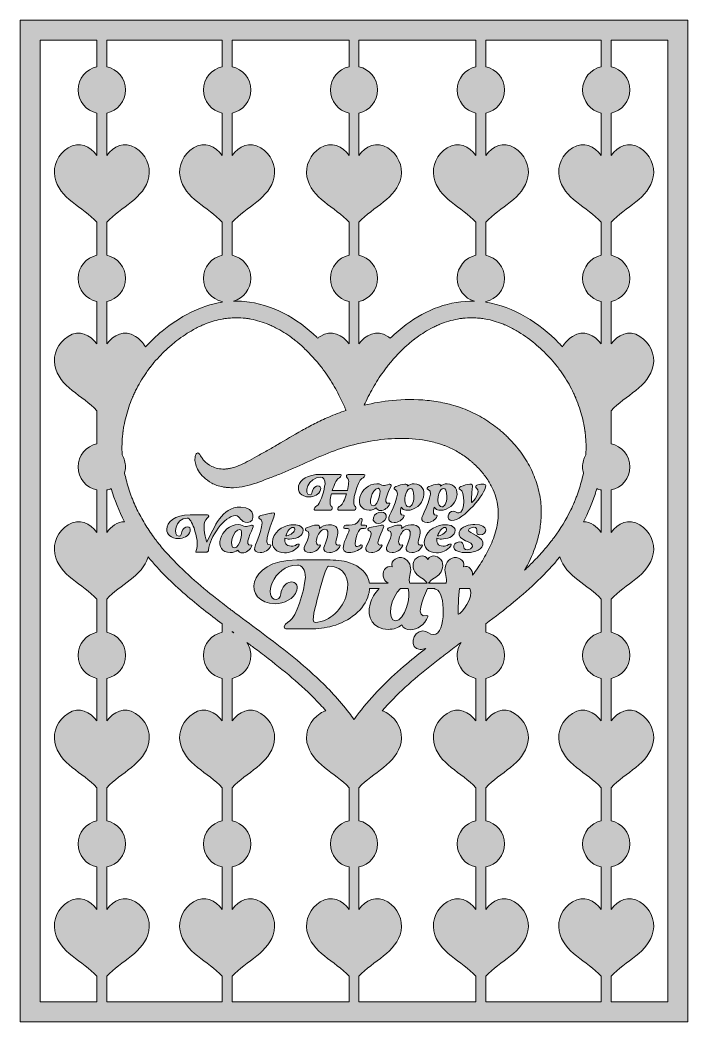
# Model space of a CAD drawing. Extents: x 35 to 964, y -1447 to -53.
import ezdxf

# ---------------------------------------------------------------- set-up
doc = ezdxf.new("R2010")
doc.units = 0
doc.header["$MEASUREMENT"] = 0
doc.layers.add('Layer 1', color=7, linetype='Continuous')

# ---------------------------------------------------------------- blocks, each defined once
blk = doc.blocks.new('block 3')
at = {"layer": 'Layer 1', "true_color": 0xc9e3b3}
h = blk.add_hatch(color=9, dxfattribs=at)
h.dxf.hatch_style = 2
h.paths.add_polyline_path([(35, -52.8), (35, -1446.9), (964.4, -1446.9), (964.4, -52.8)])
edge = h.paths.add_edge_path()
edge.add_spline(control_points=[(677.2, -467.9), (677.6, -468), (678, -468), (678.5, -468.1), (678.6, -468.1), (678.7, -468.1), (678.8, -468.1), (680.2, -468.4), (681.7, -468.6), (683.1, -468.9), (691, -470.4), (698.8, -472.6), (706.3, -475.5), (707.3, -475.9), (708.2, -476.3), (709.2, -476.7), (709.5, -476.8), (710.5, -477.3), (710.9, -477.4), (713.4, -478.5), (715.8, -479.8), (718.3, -481), (723, -483.4), (727.6, -486.1), (732.1, -489), (736.3, -491.6), (740.3, -494.4), (744.3, -497.4), (744.9, -497.8), (745.5, -498.3), (746.1, -498.7), (746.1, -498.8), (746.1, -498.8), (746.2, -498.8), (746.6, -499.1), (747.7, -500), (747.9, -500.2), (749.9, -501.7), (751.8, -503.3), (753.7, -505), (760.9, -511.1), (767.7, -517.7), (774, -524.8), (777.1, -528.2), (780, -531.8), (782.9, -535.4), (782.9, -535.4), (782.9, -535.4), (782.9, -535.4), (783.2, -535.8), (783.5, -536.2), (783.8, -536.5), (784.5, -537.5), (785.2, -538.4), (785.8, -539.3), (786.5, -540.3), (787.2, -541.3), (787.9, -542.2), (788.6, -543.1), (789.2, -544), (789.8, -544.9), (792.4, -548.7), (794.8, -552.7), (797.2, -556.7), (799.5, -560.6), (801.7, -564.7), (803.7, -568.8), (804.7, -570.8), (805.7, -572.9), (806.7, -574.9), (807, -575.8), (807.4, -576.7), (807.8, -577.5), (808, -577.9), (808.1, -578.2), (808.3, -578.5), (808.3, -578.5), (808.3, -578.6), (808.3, -578.6), (808.3, -578.7), (808.3, -578.7), (808.4, -578.8), (808.4, -578.8), (808.4, -578.9), (808.5, -579), (808.5, -579.1), (808.5, -579.1), (808.6, -579.2), (810.3, -583.5), (811.9, -587.9), (813.4, -592.3), (816.2, -600.8), (818.4, -609.4), (820, -618.2), (820.4, -620.4), (820.8, -622.6), (821.1, -624.8), (821.1, -624.9), (821.1, -625.1), (821.2, -625.2), (821.2, -625.5), (821.2, -625.8), (821.3, -626), (821.4, -627.3), (821.6, -628.5), (821.7, -629.8), (822.1, -634.2), (822.4, -638.7), (822.6, -643.2), (822.7, -648.1), (822.6, -653), (822.3, -657.9), (819.4, -662.8), (817.8, -668.5), (817.8, -674.6), (817.8, -677.6), (818.2, -680.5), (818.9, -683.3), (818.3, -686.6), (817.5, -689.8), (816.7, -693.1), (814.7, -700.6), (812.3, -708.1), (809.6, -715.5), (808.9, -717.2), (808.3, -719), (807.6, -720.8), (807.3, -721.5), (807, -722.2), (806.7, -723), (806.6, -723.2), (806.5, -723.4), (806.5, -723.5), (806.4, -723.6), (806.3, -723.8), (806.2, -723.9), (804.7, -727.5), (803.1, -731), (801.4, -734.5), (794.8, -747.8), (787, -760.6), (778.2, -772.6), (777.1, -774.1), (776, -775.5), (774.9, -777), (774.7, -777.2), (774.6, -777.4), (774.5, -777.5), (774, -778.3), (773.4, -778.9), (772.8, -779.6), (770.5, -782.7), (768, -785.6), (765.5, -788.5), (760.7, -794.2), (755.7, -799.7), (750.6, -805), (746.1, -809.6), (741.6, -814.1), (736.9, -818.5), (742.4, -809.1), (747.5, -798.5), (751.7, -786.7), (753.8, -780.6), (755.7, -774.1), (757.2, -767.3), (758.6, -760.5), (759.6, -753.3), (760.1, -745.9), (760.5, -738.5), (760.4, -730.8), (759.5, -722.9), (758.5, -715), (756.9, -707.2), (754.6, -699.5), (752.2, -691.4), (749, -683.6), (745.2, -676), (741.3, -668.4), (736.8, -661.2), (731.8, -654.3), (726.8, -647.5), (721.3, -641.1), (715.4, -635), (715.4, -635), (713.1, -632.8), (713.1, -632.8), (712.4, -632), (711.7, -631.3), (710.9, -630.6), (709.3, -629.1), (707.7, -627.7), (706.2, -626.3), (704.5, -624.9), (702.9, -623.5), (701.3, -622.2), (700.5, -621.5), (699.7, -620.8), (698.8, -620.2), (698.8, -620.2), (696.3, -618.2), (696.3, -618.2), (689.5, -613.1), (682.3, -608.3), (674.8, -604.1), (667.3, -599.9), (659.4, -596.3), (651.2, -593.2), (651.2, -593.2), (648.1, -592), (648.1, -592), (648.1, -592), (645.1, -591), (645.1, -591), (643, -590.3), (640.9, -589.6), (638.8, -589), (638.8, -589), (635.6, -588.1), (635.6, -588.1), (634.6, -587.8), (633.5, -587.5), (632.5, -587.3), (632.5, -587.3), (626.3, -585.9), (626.3, -585.9), (618.1, -584.1), (609.8, -582.9), (601.6, -582), (585.1, -580.3), (568.7, -580.6), (552.9, -582.1), (539.5, -583.4), (526.5, -585.7), (513.9, -588.8), (514.3, -587.8), (514.7, -586.9), (515.1, -586), (517, -581.8), (519, -577.8), (521.1, -573.8), (525.3, -565.8), (529.9, -558), (534.8, -550.4), (537.3, -546.7), (539.9, -543), (542.5, -539.4), (543.2, -538.5), (543.9, -537.6), (544.5, -536.7), (544.8, -536.4), (545, -536.1), (545.2, -535.8), (546.7, -534), (548.1, -532.1), (549.6, -530.4), (554.1, -524.9), (558.8, -519.6), (563.8, -514.6), (565.3, -513.2), (566.7, -511.7), (568.2, -510.3), (571.4, -507.2), (574.7, -504.3), (578.1, -501.4), (579.8, -500), (581.5, -498.6), (583.2, -497.3), (583.2, -497.2), (583.2, -497.2), (583.3, -497.2), (583.6, -497), (583.9, -496.7), (584.2, -496.5), (585.2, -495.7), (586.2, -495), (587.2, -494.3), (594.3, -489.2), (601.6, -484.6), (609.3, -480.7), (611.2, -479.7), (613.2, -478.8), (615.1, -477.9), (615.9, -477.5), (616.8, -477.1), (617.6, -476.8), (617.7, -476.7), (617.7, -476.7), (617.8, -476.7), (618.2, -476.5), (618.6, -476.3), (619.1, -476.2), (623.1, -474.5), (627.3, -473.1), (631.5, -471.9), (635.6, -470.7), (639.7, -469.7), (643.9, -468.9), (644.9, -468.7), (646, -468.5), (647, -468.3), (647.3, -468.3), (648.8, -468.1), (649.3, -468), (650, -467.9), (651, -467.8), (651.2, -467.8), (652.2, -467.7), (653.3, -467.6), (654.3, -467.5), (658.8, -467.2), (663.3, -467.1), (667.8, -467.2), (668.3, -467.2), (668.9, -467.3), (669.4, -467.3), (670.9, -467.4), (672.4, -467.5), (673.8, -467.6), (675, -467.7), (676.1, -467.8), (677.2, -467.9)], knot_values=[0, 0, 0, 0, 1, 1, 1, 2, 2, 2, 3, 3, 3, 4, 4, 4, 5, 5, 5, 6, 6, 6, 7, 7, 7, 8, 8, 8, 9, 9, 9, 10, 10, 10, 11, 11, 11, 12, 12, 12, 13, 13, 13, 14, 14, 14, 15, 15, 15, 16, 16, 16, 17, 17, 17, 18, 18, 18, 19, 19, 19, 20, 20, 20, 21, 21, 21, 22, 22, 22, 23, 23, 23, 24, 24, 24, 25, 25, 25, 26, 26, 26, 27, 27, 27, 28, 28, 28, 29, 29, 29, 30, 30, 30, 31, 31, 31, 32, 32, 32, 33, 33, 33, 34, 34, 34, 35, 35, 35, 36, 36, 36, 37, 37, 37, 38, 38, 38, 39, 39, 39, 40, 40, 40, 41, 41, 41, 42, 42, 42, 43, 43, 43, 44, 44, 44, 45, 45, 45, 46, 46, 46, 47, 47, 47, 48, 48, 48, 49, 49, 49, 50, 50, 50, 51, 51, 51, 52, 52, 52, 53, 53, 53, 54, 54, 54, 55, 55, 55, 56, 56, 56, 57, 57, 57, 58, 58, 58, 59, 59, 59, 60, 60, 60, 61, 61, 61, 62, 62, 62, 63, 63, 63, 64, 64, 64, 65, 65, 65, 66, 66, 66, 67, 67, 67, 68, 68, 68, 69, 69, 69, 70, 70, 70, 71, 71, 71, 72, 72, 72, 73, 73, 73, 74, 74, 74, 75, 75, 75, 76, 76, 76, 77, 77, 77, 78, 78, 78, 79, 79, 79, 80, 80, 80, 81, 81, 81, 82, 82, 82, 83, 83, 83, 84, 84, 84, 85, 85, 85, 86, 86, 86, 87, 87, 87, 88, 88, 88, 89, 89, 89, 90, 90, 90, 91, 91, 91, 92, 92, 92, 93, 93, 93, 94, 94, 94, 95, 95, 95, 96, 96, 96, 97, 97, 97, 98, 98, 98, 99, 99, 99, 100, 100, 100, 101, 101, 101, 102, 102, 102, 103, 103, 103, 104, 104, 104, 105, 105, 105, 106, 106, 106, 107, 107, 107, 107], degree=3, periodic=1)
edge = h.paths.add_edge_path()
edge.add_spline(control_points=[(644.7, -878.8), (644, -875.2), (645.5, -853.8), (646.4, -844), (646.4, -844), (660.9, -844), (660.9, -844), (667.6, -855.4), (648.7, -879.4), (645.3, -879.4), (645, -879.4), (644.7, -879.3), (644.7, -878.8)], knot_values=[0, 0, 0, 0, 1, 1, 1, 2, 2, 2, 3, 3, 3, 4, 4, 4, 4], degree=3, periodic=1)
edge = h.paths.add_edge_path()
edge.add_spline(control_points=[(506.5, -444.5), (521.4, -441.3), (532.6, -428.1), (532.6, -412.3), (532.6, -396.5), (521.4, -383.2), (506.5, -380.1), (506.5, -380.1), (506.5, -334.1), (506.5, -334.1), (525.9, -312.8), (559.3, -301.3), (565.2, -271.1), (568.2, -255.7), (560.6, -239.6), (546.7, -230.8), (530.8, -220.6), (515.8, -228.8), (506.5, -241.2), (506.5, -241.2), (506.5, -182.2), (506.5, -182.2), (521.4, -179.1), (532.6, -165.8), (532.6, -150), (532.6, -134.2), (521.4, -121), (506.5, -117.8), (506.5, -117.8), (506.5, -80.7), (506.5, -80.7), (506.5, -80.7), (669.4, -80.7), (669.4, -80.7), (669.4, -80.7), (669.4, -117.8), (669.4, -117.8), (654.5, -121), (643.4, -134.2), (643.4, -150), (643.4, -165.8), (654.5, -179.1), (669.4, -182.2), (669.4, -182.2), (669.4, -241.2), (669.4, -241.2), (660.2, -228.8), (645.2, -220.6), (629.3, -230.8), (615.4, -239.6), (607.8, -255.7), (610.8, -271.1), (616.7, -301.3), (650, -312.8), (669.4, -334.1), (669.4, -334.1), (669.4, -380.1), (669.4, -380.1), (654.5, -383.2), (643.4, -396.5), (643.4, -412.3), (643.4, -427.4), (653.6, -440.2), (667.5, -444), (633.3, -442.9), (599.7, -456), (572.5, -476.4), (564.7, -482.3), (557.2, -488.7), (550.2, -495.6), (549.1, -494.7), (547.9, -493.9), (546.7, -493.1), (530.8, -482.9), (515.8, -491.1), (506.5, -503.5), (506.5, -503.5), (506.5, -444.5), (506.5, -444.5)], knot_values=[0, 0, 0, 0, 1, 1, 1, 2, 2, 2, 3, 3, 3, 4, 4, 4, 5, 5, 5, 6, 6, 6, 7, 7, 7, 8, 8, 8, 9, 9, 9, 10, 10, 10, 11, 11, 11, 12, 12, 12, 13, 13, 13, 14, 14, 14, 15, 15, 15, 16, 16, 16, 17, 17, 17, 18, 18, 18, 19, 19, 19, 20, 20, 20, 21, 21, 21, 22, 22, 22, 23, 23, 23, 24, 24, 24, 25, 25, 25, 26, 26, 26, 26], degree=3, periodic=1)
edge = h.paths.add_edge_path()
edge.add_spline(control_points=[(330, -334.1), (349.4, -312.8), (382.7, -301.3), (388.6, -271.1), (391.7, -255.7), (384, -239.6), (370.2, -230.8), (354.2, -220.6), (339.3, -228.8), (330, -241.2), (330, -241.2), (330, -182.2), (330, -182.2), (344.9, -179.1), (356.1, -165.8), (356.1, -150), (356.1, -134.2), (344.9, -121), (330, -117.8), (330, -117.8), (330, -80.7), (330, -80.7), (330, -80.7), (492.9, -80.7), (492.9, -80.7), (492.9, -80.7), (492.9, -117.8), (492.9, -117.8), (478, -121), (466.8, -134.2), (466.8, -150), (466.8, -165.8), (478, -179.1), (492.9, -182.2), (492.9, -182.2), (492.9, -241.2), (492.9, -241.2), (483.6, -228.8), (468.7, -220.6), (452.7, -230.8), (438.9, -239.6), (431.3, -255.7), (434.3, -271.1), (440.2, -301.3), (473.5, -312.8), (492.9, -334.1), (492.9, -334.1), (492.9, -380.1), (492.9, -380.1), (478, -383.2), (466.8, -396.5), (466.8, -412.3), (466.8, -428.1), (478, -441.3), (492.9, -444.5), (492.9, -444.5), (492.9, -503.5), (492.9, -503.5), (483.6, -491.1), (468.7, -482.9), (452.7, -493.1), (451.6, -493.8), (450.4, -494.6), (449.4, -495.5), (448.9, -495), (448.5, -494.6), (448, -494.2), (420.4, -467.6), (385.7, -448), (346.9, -444.4), (341.9, -444), (337, -443.8), (332, -444), (345.9, -440.1), (356.1, -427.4), (356.1, -412.3), (356.1, -396.5), (344.9, -383.2), (330, -380.1), (330, -380.1), (330, -334.1), (330, -334.1)], knot_values=[0, 0, 0, 0, 1, 1, 1, 2, 2, 2, 3, 3, 3, 4, 4, 4, 5, 5, 5, 6, 6, 6, 7, 7, 7, 8, 8, 8, 9, 9, 9, 10, 10, 10, 11, 11, 11, 12, 12, 12, 13, 13, 13, 14, 14, 14, 15, 15, 15, 16, 16, 16, 17, 17, 17, 18, 18, 18, 19, 19, 19, 20, 20, 20, 21, 21, 21, 22, 22, 22, 23, 23, 23, 24, 24, 24, 25, 25, 25, 26, 26, 26, 27, 27, 27, 27], degree=3, periodic=1)
edge = h.paths.add_edge_path()
edge.add_spline(control_points=[(155.6, -444.5), (170.5, -441.3), (181.7, -428.1), (181.7, -412.3), (181.7, -396.5), (170.5, -383.2), (155.6, -380.1), (155.6, -380.1), (155.6, -334.1), (155.6, -334.1), (175, -312.8), (208.3, -301.3), (214.2, -271.1), (217.2, -255.7), (209.7, -239.6), (195.8, -230.8), (179.8, -220.6), (164.9, -228.8), (155.6, -241.2), (155.6, -241.2), (155.6, -182.2), (155.6, -182.2), (170.5, -179.1), (181.7, -165.8), (181.7, -150), (181.7, -134.2), (170.5, -121), (155.6, -117.8), (155.6, -117.8), (155.6, -80.7), (155.6, -80.7), (155.6, -80.7), (316.4, -80.7), (316.4, -80.7), (316.4, -80.7), (316.4, -117.8), (316.4, -117.8), (301.5, -121), (290.3, -134.2), (290.3, -150), (290.3, -165.8), (301.5, -179.1), (316.4, -182.2), (316.4, -182.2), (316.4, -241.2), (316.4, -241.2), (307.1, -228.8), (292.1, -220.6), (276.2, -230.8), (262.3, -239.6), (254.7, -255.7), (257.8, -271.1), (263.7, -301.3), (297, -312.8), (316.4, -334.1), (316.4, -334.1), (316.4, -380.1), (316.4, -380.1), (301.5, -383.2), (290.3, -396.5), (290.3, -412.3), (290.3, -428.1), (301.5, -441.3), (316.4, -444.5), (316.4, -444.5), (316.4, -445.4), (316.4, -445.4), (285.6, -450.2), (257, -465.7), (232.8, -485.6), (224.5, -492.4), (216.8, -499.7), (209.7, -507.6), (206.4, -501.8), (201.7, -496.8), (195.8, -493.1), (179.8, -482.9), (164.9, -491.1), (155.6, -503.5), (155.6, -503.5), (155.6, -444.5), (155.6, -444.5)], knot_values=[0, 0, 0, 0, 1, 1, 1, 2, 2, 2, 3, 3, 3, 4, 4, 4, 5, 5, 5, 6, 6, 6, 7, 7, 7, 8, 8, 8, 9, 9, 9, 10, 10, 10, 11, 11, 11, 12, 12, 12, 13, 13, 13, 14, 14, 14, 15, 15, 15, 16, 16, 16, 17, 17, 17, 18, 18, 18, 19, 19, 19, 20, 20, 20, 21, 21, 21, 22, 22, 22, 23, 23, 23, 24, 24, 24, 25, 25, 25, 26, 26, 26, 27, 27, 27, 27], degree=3, periodic=1)
edge = h.paths.add_edge_path()
edge.add_spline(control_points=[(155.6, -706.7), (157.8, -706.3), (159.9, -705.6), (161.9, -704.7), (166.5, -720.7), (172.7, -736.1), (180.4, -750.8), (170.5, -751.1), (161.8, -757.5), (155.6, -765.7), (155.6, -765.7), (155.6, -706.7), (155.6, -706.7)], knot_values=[0, 0, 0, 0, 1, 1, 1, 2, 2, 2, 3, 3, 3, 4, 4, 4, 4], degree=3, periodic=1)
edge = h.paths.add_edge_path()
edge.add_spline(control_points=[(142, -117.8), (127.1, -121), (115.9, -134.2), (115.9, -150), (115.9, -165.8), (127.1, -179.1), (142, -182.2), (142, -182.2), (142, -241.2), (142, -241.2), (132.7, -228.8), (117.7, -220.6), (101.8, -230.8), (87.9, -239.6), (80.3, -255.7), (83.4, -271.1), (89.3, -301.3), (122.6, -312.8), (142, -334.1), (142, -334.1), (142, -380.1), (142, -380.1), (127.1, -383.2), (115.9, -396.5), (115.9, -412.3), (115.9, -428.1), (127.1, -441.3), (142, -444.5), (142, -444.5), (142, -503.5), (142, -503.5), (132.7, -491.1), (117.7, -482.9), (101.8, -493.1), (87.9, -501.9), (80.3, -518), (83.4, -533.3), (89.3, -563.6), (122.6, -575), (142, -596.4), (142, -596.4), (142, -642.4), (142, -642.4), (127.1, -645.5), (115.9, -658.8), (115.9, -674.6), (115.9, -690.4), (127.1, -703.6), (142, -706.7), (142, -706.7), (142, -765.7), (142, -765.7), (132.7, -753.4), (117.7, -745.2), (101.8, -755.4), (87.9, -764.2), (80.3, -780.2), (83.4, -795.6), (89.3, -825.9), (122.6, -837.3), (142, -858.7), (142, -858.7), (142, -904.7), (142, -904.7), (127.1, -907.8), (115.9, -921), (115.9, -936.9), (115.9, -952.7), (127.1, -965.9), (142, -969), (142, -969), (142, -1028), (142, -1028), (132.7, -1015.7), (117.7, -1007.5), (101.8, -1017.6), (87.9, -1026.5), (80.3, -1042.5), (83.4, -1057.9), (89.3, -1088.2), (122.6, -1099.6), (142, -1121), (142, -1121), (142, -1167), (142, -1167), (127.1, -1170.1), (115.9, -1183.3), (115.9, -1199.1), (115.9, -1214.9), (127.1, -1228.2), (142, -1231.3), (142, -1231.3), (142, -1290.3), (142, -1290.3), (132.7, -1278), (117.7, -1269.7), (101.8, -1279.9), (87.9, -1288.7), (80.3, -1304.8), (83.4, -1320.2), (89.3, -1350.4), (122.6, -1361.9), (142, -1383.3), (142, -1383.3), (142, -1419.1), (142, -1419.1), (142, -1419.1), (62.9, -1419.1), (62.9, -1419.1), (62.9, -1419.1), (62.9, -80.7), (62.9, -80.7), (62.9, -80.7), (142, -80.7), (142, -80.7), (142, -80.7), (142, -117.8), (142, -117.8)], knot_values=[0, 0, 0, 0, 1, 1, 1, 2, 2, 2, 3, 3, 3, 4, 4, 4, 5, 5, 5, 6, 6, 6, 7, 7, 7, 8, 8, 8, 9, 9, 9, 10, 10, 10, 11, 11, 11, 12, 12, 12, 13, 13, 13, 14, 14, 14, 15, 15, 15, 16, 16, 16, 17, 17, 17, 18, 18, 18, 19, 19, 19, 20, 20, 20, 21, 21, 21, 22, 22, 22, 23, 23, 23, 24, 24, 24, 25, 25, 25, 26, 26, 26, 27, 27, 27, 28, 28, 28, 29, 29, 29, 30, 30, 30, 31, 31, 31, 32, 32, 32, 33, 33, 33, 34, 34, 34, 35, 35, 35, 36, 36, 36, 37, 37, 37, 38, 38, 38, 39, 39, 39, 39], degree=3, periodic=1)
edge = h.paths.add_edge_path()
edge.add_spline(control_points=[(316.4, -904.7), (301.5, -907.8), (290.3, -921), (290.3, -936.9), (290.3, -952.7), (301.5, -965.9), (316.4, -969), (316.4, -969), (316.4, -1028), (316.4, -1028), (307.1, -1015.7), (292.1, -1007.5), (276.2, -1017.6), (262.3, -1026.5), (254.7, -1042.5), (257.8, -1057.9), (263.7, -1088.2), (297, -1099.6), (316.4, -1121), (316.4, -1121), (316.4, -1167), (316.4, -1167), (301.5, -1170.1), (290.3, -1183.3), (290.3, -1199.1), (290.3, -1214.9), (301.5, -1228.2), (316.4, -1231.3), (316.4, -1231.3), (316.4, -1290.3), (316.4, -1290.3), (307.1, -1278), (292.1, -1269.7), (276.2, -1279.9), (262.3, -1288.7), (254.7, -1304.8), (257.8, -1320.2), (263.7, -1350.4), (297, -1361.9), (316.4, -1383.3), (316.4, -1383.3), (316.4, -1419.1), (316.4, -1419.1), (316.4, -1419.1), (155.6, -1419.1), (155.6, -1419.1), (155.6, -1419.1), (155.6, -1383.3), (155.6, -1383.3), (175, -1361.9), (208.3, -1350.4), (214.2, -1320.2), (217.2, -1304.8), (209.7, -1288.7), (195.8, -1279.9), (179.8, -1269.7), (164.9, -1278), (155.6, -1290.3), (155.6, -1290.3), (155.6, -1231.3), (155.6, -1231.3), (170.5, -1228.2), (181.7, -1214.9), (181.7, -1199.1), (181.7, -1183.3), (170.5, -1170.1), (155.6, -1167), (155.6, -1167), (155.6, -1121), (155.6, -1121), (175, -1099.6), (208.3, -1088.2), (214.2, -1057.9), (217.2, -1042.5), (209.7, -1026.5), (195.8, -1017.6), (179.8, -1007.5), (164.9, -1015.7), (155.6, -1028), (155.6, -1028), (155.6, -969), (155.6, -969), (170.5, -965.9), (181.7, -952.7), (181.7, -936.9), (181.7, -921), (170.5, -907.8), (155.6, -904.7), (155.6, -904.7), (155.6, -858.7), (155.6, -858.7), (174.1, -838.3), (205.2, -827), (213.2, -799.8), (228.9, -818.8), (246.5, -836.1), (265.1, -852.2), (281.7, -866.5), (298.9, -879.9), (316.4, -893.1), (316.4, -893.1), (316.4, -904.7), (316.4, -904.7)], knot_values=[0, 0, 0, 0, 1, 1, 1, 2, 2, 2, 3, 3, 3, 4, 4, 4, 5, 5, 5, 6, 6, 6, 7, 7, 7, 8, 8, 8, 9, 9, 9, 10, 10, 10, 11, 11, 11, 12, 12, 12, 13, 13, 13, 14, 14, 14, 15, 15, 15, 16, 16, 16, 17, 17, 17, 18, 18, 18, 19, 19, 19, 20, 20, 20, 21, 21, 21, 22, 22, 22, 23, 23, 23, 24, 24, 24, 25, 25, 25, 26, 26, 26, 27, 27, 27, 28, 28, 28, 29, 29, 29, 30, 30, 30, 31, 31, 31, 32, 32, 32, 33, 33, 33, 34, 34, 34, 34], degree=3, periodic=1)
edge = h.paths.add_edge_path()
edge.add_spline(control_points=[(492.9, -1167), (478, -1170.1), (466.8, -1183.3), (466.8, -1199.1), (466.8, -1214.9), (478, -1228.2), (492.9, -1231.3), (492.9, -1231.3), (492.9, -1290.3), (492.9, -1290.3), (483.6, -1278), (468.7, -1269.7), (452.7, -1279.9), (438.9, -1288.7), (431.3, -1304.8), (434.3, -1320.2), (440.2, -1350.4), (473.5, -1361.9), (492.9, -1383.3), (492.9, -1383.3), (492.9, -1419.1), (492.9, -1419.1), (492.9, -1419.1), (330, -1419.1), (330, -1419.1), (330, -1419.1), (330, -1383.3), (330, -1383.3), (349.4, -1361.9), (382.7, -1350.4), (388.6, -1320.2), (391.7, -1304.8), (384, -1288.7), (370.2, -1279.9), (354.2, -1269.7), (339.3, -1278), (330, -1290.3), (330, -1290.3), (330, -1231.3), (330, -1231.3), (344.9, -1228.2), (356.1, -1214.9), (356.1, -1199.1), (356.1, -1183.3), (344.9, -1170.1), (330, -1167), (330, -1167), (330, -1121), (330, -1121), (349.4, -1099.6), (382.7, -1088.2), (388.6, -1057.9), (391.7, -1042.5), (384, -1026.5), (370.2, -1017.6), (354.2, -1007.5), (339.3, -1015.7), (330, -1028), (330, -1028), (330, -969), (330, -969), (344.9, -965.9), (356.1, -952.7), (356.1, -936.9), (356.1, -930.2), (354.1, -924), (350.6, -918.8), (354.8, -921.8), (358.9, -924.9), (363, -928), (366.2, -930.4), (369.5, -932.9), (372.6, -935.3), (374.2, -936.5), (375.8, -937.7), (377.3, -938.9), (378.1, -939.4), (378.8, -940), (379.6, -940.6), (379.9, -940.9), (380.2, -941.1), (380.5, -941.4), (393.3, -951.3), (405.9, -961.4), (418, -972), (430.1, -982.5), (441.7, -993.5), (452.7, -1005.2), (455.4, -1008.1), (458.1, -1011), (460.7, -1014), (458.1, -1014.7), (455.4, -1015.9), (452.7, -1017.6), (438.9, -1026.5), (431.3, -1042.5), (434.3, -1057.9), (440.2, -1088.2), (473.5, -1099.6), (492.9, -1121), (492.9, -1121), (492.9, -1167), (492.9, -1167)], knot_values=[0, 0, 0, 0, 1, 1, 1, 2, 2, 2, 3, 3, 3, 4, 4, 4, 5, 5, 5, 6, 6, 6, 7, 7, 7, 8, 8, 8, 9, 9, 9, 10, 10, 10, 11, 11, 11, 12, 12, 12, 13, 13, 13, 14, 14, 14, 15, 15, 15, 16, 16, 16, 17, 17, 17, 18, 18, 18, 19, 19, 19, 20, 20, 20, 21, 21, 21, 22, 22, 22, 23, 23, 23, 24, 24, 24, 25, 25, 25, 26, 26, 26, 27, 27, 27, 28, 28, 28, 29, 29, 29, 30, 30, 30, 31, 31, 31, 32, 32, 32, 33, 33, 33, 34, 34, 34, 34], degree=3, periodic=1)
edge = h.paths.add_edge_path()
edge.add_spline(control_points=[(330, -904.7), (330, -904.7), (330, -903.4), (330, -903.4), (330.9, -904), (331.8, -904.7), (332.7, -905.4), (331.8, -905.1), (330.9, -904.9), (330, -904.7)], knot_values=[0, 0, 0, 0, 1, 1, 1, 2, 2, 2, 3, 3, 3, 3], degree=3, periodic=1)
edge = h.paths.add_edge_path()
edge.add_spline(control_points=[(499.7, -1026.1), (497.5, -1023), (495.3, -1019.9), (492.9, -1016.9), (479.3, -999), (463.9, -982.6), (447.5, -967.3), (424.2, -945.6), (398.9, -926.1), (373.4, -906.9), (360.7, -897.4), (347.9, -888), (335.2, -878.4), (333.5, -877.1), (331.7, -875.8), (330, -874.5), (328.6, -873.5), (327.3, -872.4), (325.9, -871.4), (324.3, -870.2), (322.8, -869), (321.3, -867.9), (320.5, -867.3), (319.7, -866.7), (318.9, -866.1), (318.8, -865.9), (318.1, -865.4), (317.7, -865.1), (317.4, -864.8), (316.8, -864.4), (316.4, -864.1), (316.2, -864), (316.1, -863.9), (316.1, -863.8), (315.3, -863.2), (314.5, -862.6), (313.7, -862), (312.1, -860.8), (310.5, -859.5), (308.9, -858.2), (305.8, -855.8), (302.8, -853.4), (299.8, -851), (276.1, -831.8), (253.2, -811.2), (233.4, -787.9), (231, -785.1), (228.7, -782.2), (226.4, -779.3), (225.8, -778.6), (225.3, -778), (224.8, -777.2), (224.6, -777.1), (224.5, -776.9), (224.3, -776.7), (223.2, -775.2), (222.1, -773.8), (221, -772.2), (216.6, -766.2), (212.5, -760), (208.6, -753.6), (204.6, -747.1), (201, -740.5), (197.7, -733.7), (196.1, -730.4), (194.5, -727), (193.1, -723.6), (193, -723.5), (193, -723.4), (192.9, -723.3), (192.9, -723.2), (192.9, -723.1), (192.8, -723), (192.5, -722.1), (192.1, -721.3), (191.8, -720.4), (191.1, -718.6), (190.4, -716.9), (189.7, -715.1), (187, -707.7), (184.7, -700.2), (182.7, -692.6), (181.9, -689.5), (181.2, -686.4), (180.5, -683.2), (181.3, -680.5), (181.7, -677.6), (181.7, -674.6), (181.7, -668.5), (180, -662.7), (177.1, -657.8), (176.8, -652.8), (176.8, -647.7), (176.9, -642.7), (177.1, -638), (177.4, -633.4), (177.9, -628.8), (178, -627.9), (178.1, -626.9), (178.2, -626), (178.2, -625.8), (178.2, -625.7), (178.3, -625.6), (178.3, -625.4), (178.3, -625.1), (178.4, -624.8), (178.7, -622.5), (179.1, -620.1), (179.5, -617.7), (181.2, -608.8), (183.5, -600), (186.4, -591.4), (187.8, -587.1), (189.4, -583), (191.1, -578.9), (191.3, -578.4), (191.5, -578), (191.6, -577.5), (192.1, -576.5), (192.6, -575.5), (193, -574.5), (194, -572.4), (194.9, -570.4), (195.9, -568.4), (197.9, -564.4), (200.1, -560.5), (202.3, -556.6), (204.7, -552.5), (207.3, -548.4), (210, -544.5), (210.5, -543.8), (211, -543), (211.5, -542.3), (212.3, -541.2), (213.1, -540), (213.9, -538.9), (214.5, -538.1), (215.1, -537.3), (215.7, -536.5), (215.9, -536.2), (216.1, -535.9), (216.4, -535.6), (216.4, -535.6), (216.4, -535.6), (216.4, -535.6), (216.4, -535.6), (216.4, -535.6), (216.4, -535.5), (216.5, -535.5), (216.5, -535.4), (216.6, -535.3), (216.7, -535.2), (216.8, -535.1), (216.9, -535), (219.8, -531.3), (222.9, -527.6), (226.1, -524.1), (232.3, -517.2), (239, -510.7), (246.1, -504.6), (247.9, -503.1), (249.7, -501.6), (251.5, -500.2), (251.9, -499.9), (253.3, -498.8), (253.4, -498.7), (254.3, -498.1), (255.1, -497.4), (256, -496.8), (259.9, -493.9), (263.8, -491.3), (267.8, -488.7), (272.3, -485.9), (276.9, -483.2), (281.7, -480.7), (283.9, -479.6), (286.3, -478.5), (288.6, -477.4), (289.1, -477.2), (289.6, -477), (290, -476.8), (290.1, -476.7), (290.2, -476.7), (290.2, -476.7), (291.5, -476.2), (292.8, -475.6), (294.1, -475.2), (301.4, -472.4), (308.8, -470.4), (316.4, -468.9), (317.9, -468.6), (319.5, -468.3), (321.1, -468.1), (321.2, -468.1), (321.2, -468.1), (321.2, -468.1), (321.5, -468), (321.9, -468), (322.3, -467.9), (323.4, -467.8), (324.5, -467.7), (325.6, -467.6), (327.1, -467.5), (328.5, -467.4), (330, -467.3), (330.9, -467.3), (331.8, -467.2), (332.6, -467.2), (337, -467.1), (341.3, -467.2), (345.6, -467.5), (346.6, -467.6), (347.7, -467.7), (348.8, -467.8), (349.2, -467.9), (350.9, -468.1), (351, -468.1), (352.7, -468.4), (354.4, -468.6), (356, -469), (360.4, -469.8), (364.6, -470.9), (368.8, -472.1), (372.9, -473.3), (376.9, -474.7), (380.8, -476.3), (380.9, -476.3), (380.9, -476.3), (380.9, -476.3), (380.9, -476.3), (380.9, -476.4), (380.9, -476.4), (380.9, -476.4), (380.9, -476.4), (380.9, -476.4), (381, -476.4), (381, -476.4), (381.1, -476.4), (381.1, -476.5), (381.2, -476.5), (381.3, -476.5), (381.3, -476.5), (381.3, -476.5), (381.4, -476.6), (381.4, -476.6), (381.5, -476.6), (381.6, -476.6), (381.6, -476.7), (381.7, -476.7), (381.7, -476.7), (381.7, -476.7), (381.7, -476.7), (381.7, -476.7), (381.7, -476.7), (381.8, -476.7), (381.8, -476.7), (381.8, -476.7), (381.8, -476.7), (381.9, -476.8), (382.7, -477.1), (383.5, -477.5), (384.4, -477.9), (386.4, -478.9), (388.5, -479.8), (390.5, -480.9), (398.4, -484.9), (405.9, -489.6), (413, -494.8), (413.9, -495.5), (414.8, -496.1), (415.6, -496.8), (415.9, -496.9), (416.1, -497.1), (416.3, -497.3), (416.4, -497.4), (416.5, -497.4), (416.6, -497.5), (418.3, -498.9), (420.1, -500.3), (421.7, -501.7), (425.3, -504.7), (428.7, -507.8), (432, -511), (433.2, -512.2), (434.4, -513.4), (435.6, -514.6), (440.7, -519.7), (445.6, -525.1), (450.2, -530.7), (451.6, -532.4), (452.9, -534.1), (454.3, -535.8), (454.6, -536.2), (454.9, -536.7), (455.2, -537.1), (456, -538.1), (456.7, -539.1), (457.5, -540.2), (460.2, -543.8), (462.7, -547.5), (465.2, -551.2), (470.1, -558.8), (474.7, -566.6), (478.8, -574.6), (480.7, -578.3), (482.6, -582.1), (484.3, -586), (484.9, -587.1), (485.4, -588.4), (485.9, -589.6), (486.2, -590.2), (486.5, -590.8), (486.8, -591.4), (486.8, -591.4), (486.8, -591.4), (486.8, -591.5), (486.9, -591.8), (487, -592.1), (487.2, -592.4), (487.6, -593.6), (488.1, -594.7), (488.5, -595.8), (488.6, -595.9), (488.6, -596), (488.6, -596), (480.4, -598.8), (472.3, -601.9), (464.5, -605.2), (457.8, -608.1), (451.3, -611.2), (445.2, -614.3), (439, -617.5), (433, -620.7), (427.3, -623.8), (415.2, -630.7), (404.1, -637.3), (393.7, -643.4), (388.6, -646.4), (383.6, -649.2), (378.7, -651.9), (376.3, -653.3), (373.8, -654.7), (371.4, -656), (368.8, -657.4), (366.4, -658.8), (364.1, -660.1), (359.4, -662.7), (355.1, -665.1), (351.1, -667.3), (347, -669.4), (343.2, -671.2), (339.5, -672.8), (335.8, -674.3), (332.3, -675.4), (329, -676.2), (328.2, -676.4), (327.4, -676.6), (326.6, -676.8), (325.7, -676.9), (324.9, -677), (324.1, -677.2), (323.7, -677.3), (323.3, -677.3), (323, -677.3), (322.6, -677.4), (322.2, -677.4), (321.8, -677.4), (321.4, -677.5), (321, -677.5), (320.6, -677.6), (320.3, -677.6), (319.9, -677.6), (319.6, -677.6), (316.4, -677.8), (313.1, -677.4), (310.1, -676.8), (307.1, -676.1), (304.3, -675), (301.9, -673.9), (297, -671.5), (293.4, -668.5), (290.9, -665.7), (289.7, -664.3), (288.6, -662.9), (287.8, -661.6), (287.5, -661.3), (287.3, -661), (287.2, -660.7), (286.9, -660.4), (286.7, -660.1), (286.5, -659.8), (286.2, -659.2), (285.9, -658.7), (285.5, -658.2), (285.3, -657.7), (284.9, -657.3), (284.6, -656.9), (284.4, -656.5), (284.1, -656.2), (283.8, -656), (283.3, -655.4), (282.7, -655.1), (282.2, -655.1), (281.7, -655.1), (281.1, -655.4), (280.6, -656), (280.3, -656.3), (280.1, -656.7), (279.8, -657.2), (279.6, -657.7), (279.3, -658.3), (279.1, -658.9), (278.9, -659.6), (278.8, -660.3), (278.6, -661.2), (278.6, -661.6), (278.5, -662.1), (278.5, -662.5), (278.4, -663), (278.4, -663.5), (278.4, -664), (278.4, -666.1), (278.7, -668.6), (279.4, -671.3), (280.9, -676.7), (284.5, -683.2), (290.6, -689), (293.7, -692), (297.4, -694.7), (301.8, -697.1), (306.2, -699.4), (311.2, -701.4), (317.1, -702.5), (317.8, -702.6), (318.4, -702.7), (319.1, -702.8), (319.7, -702.9), (320.3, -702.9), (320.9, -703), (321.5, -703.1), (322.1, -703.1), (322.7, -703.2), (323.3, -703.3), (324, -703.4), (324.6, -703.4), (325.8, -703.4), (327.1, -703.5), (328.4, -703.5), (329.6, -703.6), (330.9, -703.5), (332.2, -703.5), (337.4, -703.3), (342.7, -702.6), (347.9, -701.4), (358.4, -699.2), (368.8, -695.3), (378.9, -691.3), (383.9, -689.4), (389.1, -687.4), (394.5, -685.3), (400, -683.1), (405.7, -680.7), (411.4, -678.3), (422.8, -673.3), (434.5, -667.9), (446.6, -662.6), (458, -657.7), (469.5, -653), (481.3, -649.1), (493.2, -645.2), (505.5, -642), (518.1, -639.6), (530.8, -637.1), (543.7, -635.6), (556.6, -635.1), (569.5, -634.6), (582.4, -635.2), (594.9, -637.1), (601.1, -638.1), (607.3, -639.3), (613.2, -640.9), (613.2, -640.9), (617.7, -642.2), (617.7, -642.2), (618.5, -642.3), (619.1, -642.6), (619.9, -642.8), (619.9, -642.8), (621.9, -643.5), (621.9, -643.5), (623.3, -643.9), (624.7, -644.5), (626, -645), (626, -645), (628.1, -645.8), (628.1, -645.8), (628.1, -645.8), (630.1, -646.6), (630.1, -646.6), (635.5, -648.9), (640.7, -651.5), (645.8, -654.6), (650.8, -657.6), (655.6, -661), (660.1, -664.6), (660.1, -664.6), (661.8, -666), (661.8, -666), (662.3, -666.5), (662.9, -666.9), (663.4, -667.4), (664.5, -668.4), (665.6, -669.3), (666.7, -670.3), (667.7, -671.3), (668.8, -672.3), (669.8, -673.3), (670.3, -673.8), (670.8, -674.3), (671.3, -674.8), (671.3, -674.8), (672.8, -676.3), (672.8, -676.3), (676.7, -680.5), (680.3, -684.8), (683.5, -689.3), (686.6, -693.7), (689.3, -698.2), (691.6, -702.9), (693.8, -707.5), (695.7, -712.2), (697.1, -716.8), (698.5, -721.3), (699.4, -725.7), (699.9, -730), (700.5, -734.2), (700.6, -738.5), (700.4, -742.8), (700.2, -747), (699.8, -751.3), (699, -755.5), (698.2, -759.7), (697.1, -763.9), (695.8, -768), (693.3, -776.2), (689.8, -784.1), (686, -791.6), (682.2, -799.1), (677.9, -806.1), (673.5, -812.8), (671.3, -816.1), (669.1, -819.3), (666.8, -822.4), (666.3, -823.2), (665.7, -824), (665.1, -824.7), (665, -824.9), (664.9, -825), (664.8, -825.2), (664.8, -825.2), (664.8, -825.2), (664.8, -825.2), (665, -818.2), (659.8, -810.9), (652, -813.5), (655.2, -804.1), (643.7, -798.5), (636.1, -801.6), (632.4, -803.1), (629.4, -806.3), (627.8, -810), (626.4, -813.3), (626.1, -816.9), (626.5, -820.4), (627, -824.1), (628.4, -827.6), (628.4, -831.4), (628.4, -833.1), (628.2, -834.8), (627.8, -836.5), (627.8, -836.5), (603.6, -836.5), (603.6, -836.5), (604.5, -835.1), (605.5, -833.9), (606.6, -832.8), (609.3, -830.1), (612.8, -828.5), (615.7, -826.3), (618.5, -824.1), (620.8, -821.3), (622.1, -818), (623.6, -814.3), (623.8, -810), (622.2, -806.3), (619.1, -798.6), (606.9, -794.5), (602.6, -803.5), (598.2, -794.5), (586.1, -798.6), (582.9, -806.3), (581.4, -810), (581.5, -814.3), (583, -818), (584.3, -821.3), (586.6, -824.1), (589.4, -826.3), (592.4, -828.5), (595.8, -830.1), (598.5, -832.8), (599.7, -833.9), (600.7, -835.1), (601.5, -836.5), (601.5, -836.5), (577.2, -836.5), (577.2, -836.5), (576.8, -834.8), (576.6, -833.1), (576.6, -831.4), (576.6, -827.6), (578, -824.1), (578.5, -820.4), (578.9, -816.9), (578.5, -813.3), (577.2, -810), (575.6, -806.3), (572.6, -803.1), (568.9, -801.6), (561.3, -798.5), (549.8, -804.1), (553, -813.5), (543.6, -810.3), (537.9, -821.8), (541.1, -829.4), (542.3, -832.4), (544.5, -834.8), (547.2, -836.5), (547.2, -836.5), (521.1, -836.5), (521.1, -836.5), (518.9, -822.6), (507.8, -812.7), (493.5, -807.9), (483.5, -804.6), (473.3, -804), (462.9, -804), (462.9, -804), (420.3, -804), (420.3, -804), (348, -804.2), (345, -864.9), (390, -864.9), (402.2, -864.9), (416.7, -858.7), (420, -846.1), (422.1, -838.6), (418.1, -834.7), (413, -834.7), (407.7, -834.7), (401, -839), (398.6, -848), (397.6, -851.6), (397.2, -859.1), (392, -859.1), (372.3, -859.1), (386.7, -811.2), (421, -811.2), (426.9, -811.2), (432.2, -817.6), (432.1, -828.4), (430.5, -848.4), (419.3, -883.3), (410.5, -888.9), (410.5, -888.9), (407.2, -891), (407.2, -891), (402.5, -893.9), (400.8, -899.7), (404.8, -900), (404.8, -900), (406.6, -900), (406.6, -900), (406.6, -900), (439.2, -899.9), (439.2, -899.9), (449.2, -900), (459.7, -898.9), (470.1, -895.9), (492.5, -889.5), (514.3, -873.9), (520.1, -851.9), (520.9, -849.1), (521.3, -846.5), (521.5, -844), (521.5, -844), (534.6, -844), (534.6, -844), (528.6, -850.1), (524.3, -857.6), (522.2, -865.4), (517.1, -884.1), (526.1, -900.7), (547.2, -900.7), (555.1, -900.7), (561.3, -898.2), (566.2, -894.2), (568.4, -899.2), (572.8, -901.4), (577.9, -901.4), (587.3, -901.4), (598.9, -894.1), (602.5, -883), (602.9, -881.9), (602, -881.2), (601, -881.5), (583.9, -885.5), (595.1, -859.2), (602, -844), (602, -844), (611.7, -844), (611.7, -844), (612.1, -844.5), (612.9, -845), (613.9, -845.1), (627.4, -847), (628.4, -908), (610.3, -908), (604.6, -908), (602, -902.9), (595.3, -902.9), (580.4, -902.9), (576, -928.6), (591.8, -928.6), (594.2, -928.6), (596.8, -928.1), (599.5, -927.3), (589.1, -935.4), (578.8, -943.7), (568.8, -952.3), (546, -971.9), (524.8, -993.1), (506.5, -1016.9), (505.7, -1018), (504.9, -1019.1), (504, -1020.2), (502.6, -1022.2), (501.2, -1024.2), (499.7, -1026.1)], knot_values=[0, 0, 0, 0, 1, 1, 1, 2, 2, 2, 3, 3, 3, 4, 4, 4, 5, 5, 5, 6, 6, 6, 7, 7, 7, 8, 8, 8, 9, 9, 9, 10, 10, 10, 11, 11, 11, 12, 12, 12, 13, 13, 13, 14, 14, 14, 15, 15, 15, 16, 16, 16, 17, 17, 17, 18, 18, 18, 19, 19, 19, 20, 20, 20, 21, 21, 21, 22, 22, 22, 23, 23, 23, 24, 24, 24, 25, 25, 25, 26, 26, 26, 27, 27, 27, 28, 28, 28, 29, 29, 29, 30, 30, 30, 31, 31, 31, 32, 32, 32, 33, 33, 33, 34, 34, 34, 35, 35, 35, 36, 36, 36, 37, 37, 37, 38, 38, 38, 39, 39, 39, 40, 40, 40, 41, 41, 41, 42, 42, 42, 43, 43, 43, 44, 44, 44, 45, 45, 45, 46, 46, 46, 47, 47, 47, 48, 48, 48, 49, 49, 49, 50, 50, 50, 51, 51, 51, 52, 52, 52, 53, 53, 53, 54, 54, 54, 55, 55, 55, 56, 56, 56, 57, 57, 57, 58, 58, 58, 59, 59, 59, 60, 60, 60, 61, 61, 61, 62, 62, 62, 63, 63, 63, 64, 64, 64, 65, 65, 65, 66, 66, 66, 67, 67, 67, 68, 68, 68, 69, 69, 69, 70, 70, 70, 71, 71, 71, 72, 72, 72, 73, 73, 73, 74, 74, 74, 75, 75, 75, 76, 76, 76, 77, 77, 77, 78, 78, 78, 79, 79, 79, 80, 80, 80, 81, 81, 81, 82, 82, 82, 83, 83, 83, 84, 84, 84, 85, 85, 85, 86, 86, 86, 87, 87, 87, 88, 88, 88, 89, 89, 89, 90, 90, 90, 91, 91, 91, 92, 92, 92, 93, 93, 93, 94, 94, 94, 95, 95, 95, 96, 96, 96, 97, 97, 97, 98, 98, 98, 99, 99, 99, 100, 100, 100, 101, 101, 101, 102, 102, 102, 103, 103, 103, 104, 104, 104, 105, 105, 105, 106, 106, 106, 107, 107, 107, 108, 108, 108, 109, 109, 109, 110, 110, 110, 111, 111, 111, 112, 112, 112, 113, 113, 113, 114, 114, 114, 115, 115, 115, 116, 116, 116, 117, 117, 117, 118, 118, 118, 119, 119, 119, 120, 120, 120, 121, 121, 121, 122, 122, 122, 123, 123, 123, 124, 124, 124, 125, 125, 125, 126, 126, 126, 127, 127, 127, 128, 128, 128, 129, 129, 129, 130, 130, 130, 131, 131, 131, 132, 132, 132, 133, 133, 133, 134, 134, 134, 135, 135, 135, 136, 136, 136, 137, 137, 137, 138, 138, 138, 139, 139, 139, 140, 140, 140, 141, 141, 141, 142, 142, 142, 143, 143, 143, 144, 144, 144, 145, 145, 145, 146, 146, 146, 147, 147, 147, 148, 148, 148, 149, 149, 149, 150, 150, 150, 151, 151, 151, 152, 152, 152, 153, 153, 153, 154, 154, 154, 155, 155, 155, 156, 156, 156, 157, 157, 157, 158, 158, 158, 159, 159, 159, 160, 160, 160, 161, 161, 161, 162, 162, 162, 163, 163, 163, 164, 164, 164, 165, 165, 165, 166, 166, 166, 167, 167, 167, 168, 168, 168, 169, 169, 169, 170, 170, 170, 171, 171, 171, 172, 172, 172, 173, 173, 173, 174, 174, 174, 175, 175, 175, 176, 176, 176, 177, 177, 177, 178, 178, 178, 179, 179, 179, 180, 180, 180, 181, 181, 181, 182, 182, 182, 183, 183, 183, 184, 184, 184, 185, 185, 185, 186, 186, 186, 187, 187, 187, 188, 188, 188, 189, 189, 189, 190, 190, 190, 191, 191, 191, 192, 192, 192, 193, 193, 193, 194, 194, 194, 195, 195, 195, 196, 196, 196, 197, 197, 197, 198, 198, 198, 199, 199, 199, 200, 200, 200, 201, 201, 201, 202, 202, 202, 203, 203, 203, 204, 204, 204, 205, 205, 205, 206, 206, 206, 207, 207, 207, 208, 208, 208, 209, 209, 209, 210, 210, 210, 211, 211, 211, 212, 212, 212, 213, 213, 213, 214, 214, 214, 215, 215, 215, 216, 216, 216, 217, 217, 217, 218, 218, 218, 219, 219, 219, 220, 220, 220, 221, 221, 221, 222, 222, 222, 223, 223, 223, 224, 224, 224, 225, 225, 225, 226, 226, 226, 227, 227, 227, 228, 228, 228, 229, 229, 229, 230, 230, 230, 231, 231, 231, 232, 232, 232, 233, 233, 233, 234, 234, 234, 235, 235, 235, 236, 236, 236, 237, 237, 237, 238, 238, 238, 239, 239, 239, 240, 240, 240, 241, 241, 241, 242, 242, 242, 243, 243, 243, 244, 244, 244, 245, 245, 245, 246, 246, 246, 247, 247, 247, 248, 248, 248, 249, 249, 249, 249], degree=3, periodic=1)
edge = h.paths.add_edge_path()
edge.add_spline(control_points=[(558, -888.8), (543.9, -888.8), (551.6, -853.9), (564.5, -844), (564.5, -844), (575.1, -844), (575.1, -844), (580, -853.9), (569.6, -888.8), (558, -888.8)], knot_values=[0, 0, 0, 0, 1, 1, 1, 2, 2, 2, 3, 3, 3, 3], degree=3, periodic=1)
edge = h.paths.add_edge_path()
edge.add_spline(control_points=[(489.4, -851.7), (483.8, -873), (466.9, -889.1), (445.7, -891.3), (439.2, -891.4), (446, -868.5), (450.3, -852.6), (457.2, -826.3), (461.1, -814.3), (464.3, -812.7), (487.1, -812.9), (495, -831.3), (489.4, -851.7)], knot_values=[0, 0, 0, 0, 1, 1, 1, 2, 2, 2, 3, 3, 3, 4, 4, 4, 4], degree=3, periodic=1)
edge = h.paths.add_edge_path()
edge.add_spline(control_points=[(669.4, -1028), (660.2, -1015.7), (645.2, -1007.5), (629.3, -1017.6), (615.4, -1026.5), (607.8, -1042.5), (610.8, -1057.9), (616.7, -1088.2), (650, -1099.6), (669.4, -1121), (669.4, -1121), (669.4, -1167), (669.4, -1167), (654.5, -1170.1), (643.4, -1183.3), (643.4, -1199.1), (643.4, -1214.9), (654.5, -1228.2), (669.4, -1231.3), (669.4, -1231.3), (669.4, -1290.3), (669.4, -1290.3), (660.2, -1278), (645.2, -1269.7), (629.3, -1279.9), (615.4, -1288.7), (607.8, -1304.8), (610.8, -1320.2), (616.7, -1350.4), (650, -1361.9), (669.4, -1383.3), (669.4, -1383.3), (669.4, -1419.1), (669.4, -1419.1), (669.4, -1419.1), (506.5, -1419.1), (506.5, -1419.1), (506.5, -1419.1), (506.5, -1383.3), (506.5, -1383.3), (525.9, -1361.9), (559.3, -1350.4), (565.2, -1320.2), (568.2, -1304.8), (560.6, -1288.7), (546.7, -1279.9), (530.8, -1269.7), (515.8, -1278), (506.5, -1290.3), (506.5, -1290.3), (506.5, -1231.3), (506.5, -1231.3), (521.4, -1228.2), (532.6, -1214.9), (532.6, -1199.1), (532.6, -1183.3), (521.4, -1170.1), (506.5, -1167), (506.5, -1167), (506.5, -1121), (506.5, -1121), (525.9, -1099.6), (559.3, -1088.2), (565.2, -1057.9), (568.2, -1042.5), (560.6, -1026.5), (546.7, -1017.6), (544, -1015.9), (541.4, -1014.7), (538.8, -1014), (548.9, -1002.5), (559.8, -991.6), (571.1, -981.3), (582.8, -970.5), (595, -960.3), (607.5, -950.4), (610.6, -947.9), (613.8, -945.4), (616.9, -942.9), (617.7, -942.3), (618.5, -941.7), (619.2, -941.1), (619.5, -941), (619.7, -940.8), (619.9, -940.6), (621.5, -939.4), (623.2, -938.1), (624.8, -936.8), (631.2, -931.9), (637.7, -927.1), (644.2, -922.3), (645.7, -921.1), (647.2, -919.9), (648.8, -918.8), (645.4, -924), (643.4, -930.2), (643.4, -936.9), (643.4, -952.7), (654.5, -965.9), (669.4, -969), (669.4, -969), (669.4, -1028), (669.4, -1028)], knot_values=[0, 0, 0, 0, 1, 1, 1, 2, 2, 2, 3, 3, 3, 4, 4, 4, 5, 5, 5, 6, 6, 6, 7, 7, 7, 8, 8, 8, 9, 9, 9, 10, 10, 10, 11, 11, 11, 12, 12, 12, 13, 13, 13, 14, 14, 14, 15, 15, 15, 16, 16, 16, 17, 17, 17, 18, 18, 18, 19, 19, 19, 20, 20, 20, 21, 21, 21, 22, 22, 22, 23, 23, 23, 24, 24, 24, 25, 25, 25, 26, 26, 26, 27, 27, 27, 28, 28, 28, 29, 29, 29, 30, 30, 30, 31, 31, 31, 32, 32, 32, 33, 33, 33, 34, 34, 34, 34], degree=3, periodic=1)
edge = h.paths.add_edge_path()
edge.add_spline(control_points=[(843.8, -904.7), (829, -907.8), (817.8, -921), (817.8, -936.9), (817.8, -952.7), (829, -965.9), (843.8, -969), (843.8, -969), (843.8, -1028), (843.8, -1028), (834.6, -1015.7), (819.6, -1007.5), (803.7, -1017.6), (789.8, -1026.5), (782.2, -1042.5), (785.2, -1057.9), (791.1, -1088.2), (824.4, -1099.6), (843.8, -1121), (843.8, -1121), (843.8, -1167), (843.8, -1167), (829, -1170.1), (817.8, -1183.3), (817.8, -1199.1), (817.8, -1214.9), (829, -1228.2), (843.8, -1231.3), (843.8, -1231.3), (843.8, -1290.3), (843.8, -1290.3), (834.6, -1278), (819.6, -1269.7), (803.7, -1279.9), (789.8, -1288.7), (782.2, -1304.8), (785.2, -1320.2), (791.1, -1350.4), (824.4, -1361.9), (843.8, -1383.3), (843.8, -1383.3), (843.8, -1419.1), (843.8, -1419.1), (843.8, -1419.1), (683.1, -1419.1), (683.1, -1419.1), (683.1, -1419.1), (683.1, -1383.3), (683.1, -1383.3), (702.5, -1361.9), (735.8, -1350.4), (741.7, -1320.2), (744.7, -1304.8), (737.1, -1288.7), (723.2, -1279.9), (707.3, -1269.7), (692.3, -1278), (683.1, -1290.3), (683.1, -1290.3), (683.1, -1231.3), (683.1, -1231.3), (698, -1228.2), (709.1, -1214.9), (709.1, -1199.1), (709.1, -1183.3), (698, -1170.1), (683.1, -1167), (683.1, -1167), (683.1, -1121), (683.1, -1121), (702.5, -1099.6), (735.8, -1088.2), (741.7, -1057.9), (744.7, -1042.5), (737.1, -1026.5), (723.2, -1017.6), (707.3, -1007.5), (692.3, -1015.7), (683.1, -1028), (683.1, -1028), (683.1, -969), (683.1, -969), (698, -965.9), (709.1, -952.7), (709.1, -936.9), (709.1, -921), (698, -907.8), (683.1, -904.7), (683.1, -904.7), (683.1, -893.1), (683.1, -893.1), (696.3, -883.2), (709.4, -873), (722.1, -862.5), (745.2, -843.4), (767.3, -823), (786.2, -799.8), (794.3, -827), (825.4, -838.3), (843.8, -858.7), (843.8, -858.7), (843.8, -904.7), (843.8, -904.7)], knot_values=[0, 0, 0, 0, 1, 1, 1, 2, 2, 2, 3, 3, 3, 4, 4, 4, 5, 5, 5, 6, 6, 6, 7, 7, 7, 8, 8, 8, 9, 9, 9, 10, 10, 10, 11, 11, 11, 12, 12, 12, 13, 13, 13, 14, 14, 14, 15, 15, 15, 16, 16, 16, 17, 17, 17, 18, 18, 18, 19, 19, 19, 20, 20, 20, 21, 21, 21, 22, 22, 22, 23, 23, 23, 24, 24, 24, 25, 25, 25, 26, 26, 26, 27, 27, 27, 28, 28, 28, 29, 29, 29, 30, 30, 30, 31, 31, 31, 32, 32, 32, 33, 33, 33, 34, 34, 34, 34], degree=3, periodic=1)
edge = h.paths.add_edge_path()
edge.add_spline(control_points=[(843.8, -765.7), (837.6, -757.5), (828.9, -751.1), (819, -750.8), (825.4, -738.6), (830.8, -726), (835.1, -712.8), (836, -710.1), (836.8, -707.4), (837.5, -704.7), (839.5, -705.6), (841.6, -706.3), (843.8, -706.7), (843.8, -706.7), (843.8, -765.7), (843.8, -765.7)], knot_values=[0, 0, 0, 0, 1, 1, 1, 2, 2, 2, 3, 3, 3, 4, 4, 4, 5, 5, 5, 5], degree=3, periodic=1)
edge = h.paths.add_edge_path()
edge.add_spline(control_points=[(843.8, -117.8), (829, -121), (817.8, -134.2), (817.8, -150), (817.8, -165.8), (829, -179.1), (843.8, -182.2), (843.8, -182.2), (843.8, -241.2), (843.8, -241.2), (834.6, -228.8), (819.6, -220.6), (803.7, -230.8), (789.8, -239.6), (782.2, -255.7), (785.2, -271.1), (791.1, -301.3), (824.4, -312.8), (843.8, -334.1), (843.8, -334.1), (843.8, -380.1), (843.8, -380.1), (829, -383.2), (817.8, -396.5), (817.8, -412.3), (817.8, -428.1), (829, -441.3), (843.8, -444.5), (843.8, -444.5), (843.8, -503.5), (843.8, -503.5), (834.6, -491.1), (819.6, -482.9), (803.7, -493.1), (797.8, -496.8), (793, -501.8), (789.7, -507.6), (788.1, -505.8), (786.4, -504), (784.7, -502.2), (757.4, -474), (722.2, -451.6), (683.1, -445.5), (683.1, -445.5), (683.1, -444.5), (683.1, -444.5), (698, -441.3), (709.1, -428.1), (709.1, -412.3), (709.1, -396.5), (698, -383.2), (683.1, -380.1), (683.1, -380.1), (683.1, -334.1), (683.1, -334.1), (702.5, -312.8), (735.8, -301.3), (741.7, -271.1), (744.7, -255.7), (737.1, -239.6), (723.2, -230.8), (707.3, -220.6), (692.3, -228.8), (683.1, -241.2), (683.1, -241.2), (683.1, -182.2), (683.1, -182.2), (698, -179.1), (709.1, -165.8), (709.1, -150), (709.1, -134.2), (698, -121), (683.1, -117.8), (683.1, -117.8), (683.1, -80.7), (683.1, -80.7), (683.1, -80.7), (843.8, -80.7), (843.8, -80.7), (843.8, -80.7), (843.8, -117.8), (843.8, -117.8)], knot_values=[0, 0, 0, 0, 1, 1, 1, 2, 2, 2, 3, 3, 3, 4, 4, 4, 5, 5, 5, 6, 6, 6, 7, 7, 7, 8, 8, 8, 9, 9, 9, 10, 10, 10, 11, 11, 11, 12, 12, 12, 13, 13, 13, 14, 14, 14, 15, 15, 15, 16, 16, 16, 17, 17, 17, 18, 18, 18, 19, 19, 19, 20, 20, 20, 21, 21, 21, 22, 22, 22, 23, 23, 23, 24, 24, 24, 25, 25, 25, 26, 26, 26, 27, 27, 27, 27], degree=3, periodic=1)
edge = h.paths.add_edge_path()
edge.add_spline(control_points=[(936.6, -1419.1), (936.6, -1419.1), (857.5, -1419.1), (857.5, -1419.1), (857.5, -1419.1), (857.5, -1383.3), (857.5, -1383.3), (876.9, -1361.9), (910.2, -1350.4), (916.1, -1320.2), (919.1, -1304.8), (911.5, -1288.7), (897.6, -1279.9), (881.7, -1269.7), (866.7, -1278), (857.5, -1290.3), (857.5, -1290.3), (857.5, -1231.3), (857.5, -1231.3), (872.4, -1228.2), (883.5, -1214.9), (883.5, -1199.1), (883.5, -1183.3), (872.4, -1170.1), (857.5, -1167), (857.5, -1167), (857.5, -1121), (857.5, -1121), (876.9, -1099.6), (910.2, -1088.2), (916.1, -1057.9), (919.1, -1042.5), (911.5, -1026.5), (897.6, -1017.6), (881.7, -1007.5), (866.7, -1015.7), (857.5, -1028), (857.5, -1028), (857.5, -969), (857.5, -969), (872.4, -965.9), (883.5, -952.7), (883.5, -936.9), (883.5, -921), (872.4, -907.8), (857.5, -904.7), (857.5, -904.7), (857.5, -858.7), (857.5, -858.7), (876.9, -837.3), (910.2, -825.9), (916.1, -795.6), (919.1, -780.2), (911.5, -764.2), (897.6, -755.4), (881.7, -745.2), (866.7, -753.4), (857.5, -765.7), (857.5, -765.7), (857.5, -706.7), (857.5, -706.7), (872.4, -703.6), (883.5, -690.4), (883.5, -674.6), (883.5, -658.8), (872.4, -645.5), (857.5, -642.4), (857.5, -642.4), (857.5, -596.4), (857.5, -596.4), (876.9, -575), (910.2, -563.6), (916.1, -533.3), (919.1, -518), (911.5, -501.9), (897.6, -493.1), (881.7, -482.9), (866.7, -491.1), (857.5, -503.5), (857.5, -503.5), (857.5, -444.5), (857.5, -444.5), (872.4, -441.3), (883.5, -428.1), (883.5, -412.3), (883.5, -396.5), (872.4, -383.2), (857.5, -380.1), (857.5, -380.1), (857.5, -334.1), (857.5, -334.1), (876.9, -312.8), (910.2, -301.3), (916.1, -271.1), (919.1, -255.7), (911.5, -239.6), (897.6, -230.8), (881.7, -220.6), (866.7, -228.8), (857.5, -241.2), (857.5, -241.2), (857.5, -182.2), (857.5, -182.2), (872.4, -179.1), (883.5, -165.8), (883.5, -150), (883.5, -134.2), (872.4, -121), (857.5, -117.8), (857.5, -117.8), (857.5, -80.7), (857.5, -80.7), (857.5, -80.7), (936.6, -80.7), (936.6, -80.7), (936.6, -80.7), (936.6, -1419.1), (936.6, -1419.1)], knot_values=[0, 0, 0, 0, 1, 1, 1, 2, 2, 2, 3, 3, 3, 4, 4, 4, 5, 5, 5, 6, 6, 6, 7, 7, 7, 8, 8, 8, 9, 9, 9, 10, 10, 10, 11, 11, 11, 12, 12, 12, 13, 13, 13, 14, 14, 14, 15, 15, 15, 16, 16, 16, 17, 17, 17, 18, 18, 18, 19, 19, 19, 20, 20, 20, 21, 21, 21, 22, 22, 22, 23, 23, 23, 24, 24, 24, 25, 25, 25, 26, 26, 26, 27, 27, 27, 28, 28, 28, 29, 29, 29, 30, 30, 30, 31, 31, 31, 32, 32, 32, 33, 33, 33, 34, 34, 34, 35, 35, 35, 36, 36, 36, 37, 37, 37, 38, 38, 38, 39, 39, 39, 39], degree=3, periodic=1)
h = blk.add_hatch(color=9, dxfattribs=at)
h.dxf.hatch_style = 2
edge = h.paths.add_edge_path()
edge.add_spline(control_points=[(437.6, -716.4), (443.9, -716.4), (451.4, -713.2), (453.1, -706.7), (454.2, -702.9), (452.1, -700.9), (449.5, -700.9), (446.8, -700.9), (443.3, -703.1), (442.1, -707.7), (441.6, -709.6), (441.4, -713.4), (438.6, -713.4), (428.5, -713.4), (435.9, -688.7), (453.6, -688.7), (456.9, -688.7), (459.9, -692.4), (459.4, -698.8), (459.2, -699.7), (459.1, -700.6), (458.9, -701.5), (457.2, -712), (452.1, -726.4), (448.2, -728.9), (448.2, -728.9), (446.5, -729.9), (446.5, -729.9), (444.1, -731.4), (443.2, -734.4), (445.3, -734.6), (445.3, -734.6), (467.5, -734.6), (467.5, -734.6), (469.6, -734.4), (470.4, -731.4), (468.8, -729.9), (468.8, -729.9), (467.6, -728.9), (467.6, -728.9), (465.6, -726.9), (466.4, -719.6), (468.3, -711.9), (468.3, -711.9), (489.3, -711.9), (489.3, -711.9), (486.9, -719.8), (483.6, -727.1), (481, -728.9), (481, -728.9), (479.3, -729.9), (479.3, -729.9), (476.9, -731.4), (476, -734.4), (478.1, -734.6), (478.1, -734.6), (500.3, -734.6), (500.3, -734.6), (502.4, -734.4), (503.1, -731.4), (501.6, -729.9), (501.6, -729.9), (500.4, -728.9), (500.4, -728.9), (496.1, -724.6), (504.7, -694.5), (510.6, -690.7), (510.6, -690.7), (512.4, -689.6), (512.4, -689.6), (514.8, -688.1), (515.6, -685.1), (513.6, -685), (513.6, -685), (491.4, -685), (491.4, -685), (489.2, -685.1), (488.4, -688.1), (490.1, -689.6), (490.1, -689.6), (491.2, -690.7), (491.2, -690.7), (493.1, -692.6), (492.4, -699.8), (490.5, -707.4), (490.5, -707.4), (469.5, -707.4), (469.5, -707.4), (471.9, -699.7), (475.1, -692.4), (477.9, -690.7), (477.9, -690.7), (479.6, -689.6), (479.6, -689.6), (482.1, -688.1), (482.9, -685.1), (480.8, -685), (480.8, -685), (453.3, -685), (453.3, -685), (415.9, -685.1), (414.4, -716.4), (437.6, -716.4)], knot_values=[0, 0, 0, 0, 1, 1, 1, 2, 2, 2, 3, 3, 3, 4, 4, 4, 5, 5, 5, 6, 6, 6, 7, 7, 7, 8, 8, 8, 9, 9, 9, 10, 10, 10, 11, 11, 11, 12, 12, 12, 13, 13, 13, 14, 14, 14, 15, 15, 15, 16, 16, 16, 17, 17, 17, 18, 18, 18, 19, 19, 19, 20, 20, 20, 21, 21, 21, 22, 22, 22, 23, 23, 23, 24, 24, 24, 25, 25, 25, 26, 26, 26, 27, 27, 27, 28, 28, 28, 29, 29, 29, 30, 30, 30, 31, 31, 31, 32, 32, 32, 33, 33, 33, 34, 34, 34, 34], degree=3, periodic=1)
h = blk.add_hatch(color=9, dxfattribs=at)
h.dxf.hatch_style = 2
edge = h.paths.add_edge_path()
edge.add_spline(control_points=[(520.9, -734.9), (525, -734.9), (528.2, -733.6), (530.7, -731.6), (531.9, -734.1), (534.1, -735.3), (536.8, -735.3), (541.6, -735.3), (547.6, -731.5), (549.5, -725.8), (549.7, -725.2), (549.2, -724.9), (548.7, -725), (537.4, -727.6), (549.9, -704.9), (551.3, -700.9), (551.9, -699.3), (549.9, -698.3), (548.7, -698.6), (544.9, -700), (542.6, -700.4), (540.9, -700.4), (537.1, -700.4), (536.9, -698), (531.3, -698), (520.2, -698), (510.6, -706.9), (508, -716.7), (505.4, -726.4), (510, -734.9), (520.9, -734.9)], knot_values=[0, 0, 0, 0, 1, 1, 1, 2, 2, 2, 3, 3, 3, 4, 4, 4, 5, 5, 5, 6, 6, 6, 7, 7, 7, 8, 8, 8, 9, 9, 9, 10, 10, 10, 10], degree=3, periodic=1)
edge = h.paths.add_edge_path()
edge.add_spline(control_points=[(533.4, -704.3), (539.6, -704.3), (533.5, -728.8), (526.5, -728.8), (518, -728.8), (524.8, -704.3), (533.4, -704.3)], knot_values=[0, 0, 0, 0, 1, 1, 1, 2, 2, 2, 2], degree=3, periodic=1)
h = blk.add_hatch(color=9, dxfattribs=at)
h.dxf.hatch_style = 2
edge = h.paths.add_edge_path()
edge.add_spline(control_points=[(556.9, -706.2), (567.1, -707.9), (549.5, -740.9), (548.1, -745.1), (546.7, -749.5), (550.6, -751.9), (555.5, -751.9), (560.9, -751.9), (567.4, -749), (569.5, -742.6), (569.7, -742.1), (569.3, -741.8), (568.7, -741.8), (563.4, -742.8), (563.6, -737.3), (565.3, -730.8), (565.3, -730.8), (567.1, -732.7), (567.1, -732.7), (568.5, -734.1), (570.8, -735), (574, -735), (584.9, -735), (594, -726.4), (596.5, -716.7), (599.2, -706.6), (593.5, -698), (583.4, -698), (579.6, -698), (576.6, -699.3), (574.3, -701.3), (574.2, -699.3), (572.7, -698.6), (570.6, -698.6), (567.1, -698.6), (561.6, -700.6), (558, -701.9), (555.3, -702.8), (554.6, -705.8), (556.9, -706.2)], knot_values=[0, 0, 0, 0, 1, 1, 1, 2, 2, 2, 3, 3, 3, 4, 4, 4, 5, 5, 5, 6, 6, 6, 7, 7, 7, 8, 8, 8, 9, 9, 9, 10, 10, 10, 11, 11, 11, 12, 12, 12, 13, 13, 13, 13], degree=3, periodic=1)
edge = h.paths.add_edge_path()
edge.add_spline(control_points=[(571.1, -714.5), (571.2, -714.4), (571.2, -714.2), (571.3, -714.1), (571.3, -714.1), (571.9, -711.9), (571.9, -711.9), (573.4, -707.2), (576, -704.5), (578.3, -704.5), (580.8, -704.5), (583, -707.9), (583, -715.6), (583, -725.7), (579.4, -730.3), (576, -730.3), (573.1, -730.3), (570.5, -727), (570.5, -721), (570.5, -718.6), (570.7, -716.4), (571.1, -714.5)], knot_values=[0, 0, 0, 0, 1, 1, 1, 2, 2, 2, 3, 3, 3, 4, 4, 4, 5, 5, 5, 6, 6, 6, 7, 7, 7, 7], degree=3, periodic=1)
h = blk.add_hatch(color=9, dxfattribs=at)
h.dxf.hatch_style = 2
edge = h.paths.add_edge_path()
edge.add_spline(control_points=[(602.9, -706.2), (613.1, -707.9), (595.5, -740.9), (594.1, -745.1), (592.7, -749.5), (596.6, -751.9), (601.5, -751.9), (606.8, -751.9), (613.3, -749), (615.5, -742.6), (615.7, -742.1), (615.3, -741.8), (614.7, -741.8), (609.4, -742.8), (609.6, -737.3), (611.3, -730.8), (611.3, -730.8), (613.1, -732.7), (613.1, -732.7), (614.5, -734.1), (616.8, -735), (620, -735), (630.9, -735), (640, -726.4), (642.5, -716.7), (645.2, -706.6), (639.5, -698), (629.3, -698), (625.6, -698), (622.6, -699.3), (620.3, -701.3), (620.2, -699.3), (618.7, -698.6), (616.6, -698.6), (613.1, -698.6), (607.6, -700.6), (604, -701.9), (601.3, -702.8), (600.6, -705.8), (602.9, -706.2)], knot_values=[0, 0, 0, 0, 1, 1, 1, 2, 2, 2, 3, 3, 3, 4, 4, 4, 5, 5, 5, 6, 6, 6, 7, 7, 7, 8, 8, 8, 9, 9, 9, 10, 10, 10, 11, 11, 11, 12, 12, 12, 13, 13, 13, 13], degree=3, periodic=1)
edge = h.paths.add_edge_path()
edge.add_spline(control_points=[(617.1, -714.5), (617.2, -714.4), (617.2, -714.2), (617.3, -714.1), (617.3, -714.1), (617.8, -711.9), (617.8, -711.9), (619.3, -707.2), (622, -704.5), (624.3, -704.5), (626.8, -704.5), (629, -707.9), (629, -715.6), (629, -725.7), (625.3, -730.3), (622, -730.3), (619.1, -730.3), (616.5, -727), (616.5, -721), (616.5, -718.6), (616.7, -716.4), (617.1, -714.5)], knot_values=[0, 0, 0, 0, 1, 1, 1, 2, 2, 2, 3, 3, 3, 4, 4, 4, 5, 5, 5, 6, 6, 6, 7, 7, 7, 7], degree=3, periodic=1)
h = blk.add_hatch(color=9, dxfattribs=at)
h.dxf.hatch_style = 2
edge = h.paths.add_edge_path()
edge.add_spline(control_points=[(635.9, -749.3), (651.5, -749.3), (683.1, -711.7), (683.1, -700.5), (683.1, -698.9), (681.1, -698.4), (678.7, -698.4), (675.7, -698.4), (672.1, -699.2), (670.8, -699.8), (669.2, -700.6), (668.6, -702.9), (670.3, -704.1), (677.1, -709.1), (665.5, -723.9), (663.6, -723.9), (663.4, -723.9), (663.3, -723.9), (663.3, -723.6), (662.8, -721.3), (664.2, -704), (664.4, -703.1), (665.3, -699.7), (663.7, -698.6), (661, -698.6), (657.5, -698.6), (652.1, -700.6), (648.4, -701.9), (645.7, -702.8), (645, -705.9), (647.3, -706.2), (654.3, -707.2), (654.8, -738.7), (645.5, -738.7), (642.6, -738.7), (641.2, -736.1), (637.8, -736.1), (630.1, -736.1), (627.8, -749.3), (635.9, -749.3)], knot_values=[0, 0, 0, 0, 1, 1, 1, 2, 2, 2, 3, 3, 3, 4, 4, 4, 5, 5, 5, 6, 6, 6, 7, 7, 7, 8, 8, 8, 9, 9, 9, 10, 10, 10, 11, 11, 11, 12, 12, 12, 13, 13, 13, 13], degree=3, periodic=1)
h = blk.add_hatch(color=9, dxfattribs=at)
h.dxf.hatch_style = 2
edge = h.paths.add_edge_path()
edge.add_spline(control_points=[(335.1, -742.4), (341.7, -742.4), (341, -751.8), (351.7, -751.8), (362.4, -751.8), (364, -730.5), (342.1, -730.5), (314.6, -730.5), (306.4, -758), (294.9, -779.3), (294.4, -777.4), (294, -775.7), (293.7, -774.9), (292.3, -769.4), (291, -763.7), (291, -757.9), (291, -753.5), (291.9, -748.6), (295.6, -745.9), (297.7, -744.4), (298.9, -741.2), (295.8, -741.2), (295.8, -741.2), (291.5, -741.2), (291.5, -741.2), (291.5, -741.2), (291.5, -741.1), (291.5, -741.1), (291.5, -741.1), (271.9, -741.1), (271.9, -741.1), (249.3, -741.2), (239.1, -752.1), (239.1, -761.3), (239.1, -768.2), (244.8, -774.3), (255.3, -774.3), (261.9, -774.3), (269.9, -770.9), (271.7, -764), (272.8, -760), (270.6, -757.9), (267.8, -757.9), (265, -757.9), (261.3, -760.2), (260, -765.1), (259.5, -767.1), (259.2, -771.1), (256.4, -771.1), (246.4, -771.1), (251.4, -745.7), (267.4, -745.7), (271.3, -745.7), (274, -752.1), (277.1, -759.6), (280.9, -770.5), (283.5, -784.7), (280.3, -791.1), (279.5, -792.5), (279.5, -793.3), (280, -793.3), (280, -793.3), (293.2, -793.3), (293.2, -793.3), (293.8, -793.4), (294.3, -793.3), (294.7, -793.2), (294.8, -793.2), (294.9, -793.2), (295, -793.1), (295, -793.1), (295, -793.1), (295, -793.1), (295.4, -793), (295.7, -792.8), (296, -792.6), (296.1, -792.5), (296.2, -792.4), (296.2, -792.4), (296.3, -792.4), (296.3, -792.3), (296.4, -792.3), (296.9, -791.7), (297.3, -790.9), (297.4, -790), (298.6, -773.1), (319.4, -742.4), (335.1, -742.4)], knot_values=[0, 0, 0, 0, 1, 1, 1, 2, 2, 2, 3, 3, 3, 4, 4, 4, 5, 5, 5, 6, 6, 6, 7, 7, 7, 8, 8, 8, 9, 9, 9, 10, 10, 10, 11, 11, 11, 12, 12, 12, 13, 13, 13, 14, 14, 14, 15, 15, 15, 16, 16, 16, 17, 17, 17, 18, 18, 18, 19, 19, 19, 20, 20, 20, 21, 21, 21, 22, 22, 22, 23, 23, 23, 24, 24, 24, 25, 25, 25, 26, 26, 26, 27, 27, 27, 28, 28, 28, 29, 29, 29, 29], degree=3, periodic=1)
h = blk.add_hatch(color=9, dxfattribs=at)
h.dxf.hatch_style = 2
edge = h.paths.add_edge_path()
edge.add_spline(control_points=[(369.2, -793.8), (374.9, -793.8), (381.8, -790.7), (384, -784), (384.2, -783.4), (383.8, -783), (383.2, -783.2), (370.1, -786.4), (387.4, -747.6), (389.3, -740.5), (389.6, -739.1), (388.6, -738.7), (387.2, -738.7), (386.2, -738.7), (384.9, -739), (384.1, -739.1), (384.1, -739.1), (369.9, -742.2), (369.9, -742.2), (367.1, -742.8), (366.1, -746.3), (368.8, -746.8), (378, -748.1), (363.8, -779.5), (361.5, -786.6), (360, -791.2), (364.1, -793.8), (369.2, -793.8)], knot_values=[0, 0, 0, 0, 1, 1, 1, 2, 2, 2, 3, 3, 3, 4, 4, 4, 5, 5, 5, 6, 6, 6, 7, 7, 7, 8, 8, 8, 9, 9, 9, 9], degree=3, periodic=1)
h = blk.add_hatch(color=9, dxfattribs=at)
h.dxf.hatch_style = 2
edge = h.paths.add_edge_path()
edge.add_spline(control_points=[(537.7, -737.5), (533.7, -737.5), (528, -740.2), (526.7, -745.4), (525.3, -750.5), (529.5, -753.2), (533.5, -753.2), (537.4, -753.2), (543.1, -750.5), (544.4, -745.4), (545.9, -740.2), (541.6, -737.5), (537.7, -737.5)], knot_values=[0, 0, 0, 0, 1, 1, 1, 2, 2, 2, 3, 3, 3, 4, 4, 4, 4], degree=3, periodic=1)
h = blk.add_hatch(color=9, dxfattribs=at)
h.dxf.hatch_style = 2
edge = h.paths.add_edge_path()
edge.add_spline(control_points=[(515.4, -755.5), (514.1, -755.5), (512.4, -755.8), (511.1, -755.8), (510.1, -755.8), (509.4, -755.6), (509.6, -754.9), (510, -753.3), (510.5, -751.4), (511.2, -748.7), (511.6, -747.3), (510.7, -746.6), (509.6, -746.6), (508.5, -746.6), (507.3, -747.2), (506.9, -748.6), (505.3, -754.1), (497.7, -755.5), (493.2, -755.5), (493.2, -755.5), (488.4, -755.5), (488.4, -755.5), (485.2, -755.5), (484, -760.4), (487, -760.4), (487, -760.4), (491.1, -760.4), (491.1, -760.4), (496.5, -760.4), (488, -772.5), (485.5, -782.2), (483.1, -790.9), (487.2, -793.9), (492.9, -793.9), (498.8, -793.9), (506.5, -790.6), (510.3, -787.2), (511.9, -785.8), (511.5, -783.1), (509.9, -783.1), (509.5, -783.1), (509, -783.2), (508.6, -783.5), (506.9, -784.8), (504.4, -785.5), (503.3, -785.5), (497.5, -785.5), (505.2, -760.4), (509.6, -760.4), (509.6, -760.4), (514.1, -760.4), (514.1, -760.4), (517.1, -760.4), (518.5, -755.5), (515.4, -755.5)], knot_values=[0, 0, 0, 0, 1, 1, 1, 2, 2, 2, 3, 3, 3, 4, 4, 4, 5, 5, 5, 6, 6, 6, 7, 7, 7, 8, 8, 8, 9, 9, 9, 10, 10, 10, 11, 11, 11, 12, 12, 12, 13, 13, 13, 14, 14, 14, 15, 15, 15, 16, 16, 16, 17, 17, 17, 18, 18, 18, 18], degree=3, periodic=1)
h = blk.add_hatch(color=9, dxfattribs=at)
h.dxf.hatch_style = 2
edge = h.paths.add_edge_path()
edge.add_spline(control_points=[(356.9, -755.5), (352.9, -757), (350.4, -757.4), (348.7, -757.4), (344.6, -757.4), (344.4, -754.8), (338.5, -754.8), (326.8, -754.8), (316.6, -764.3), (313.9, -774.6), (311.1, -784.8), (316, -793.8), (327.6, -793.8), (331.9, -793.8), (335.2, -792.4), (337.9, -790.3), (339.1, -793), (341.5, -794.2), (344.3, -794.2), (349.4, -794.2), (355.7, -790.2), (357.7, -784.1), (357.9, -783.5), (357.4, -783.2), (356.9, -783.3), (345, -786.1), (358.1, -762.2), (359.6, -757.9), (360.2, -756.2), (358.1, -755.2), (356.9, -755.5)], knot_values=[0, 0, 0, 0, 1, 1, 1, 2, 2, 2, 3, 3, 3, 4, 4, 4, 5, 5, 5, 6, 6, 6, 7, 7, 7, 8, 8, 8, 9, 9, 9, 10, 10, 10, 10], degree=3, periodic=1)
edge = h.paths.add_edge_path()
edge.add_spline(control_points=[(333.4, -787.3), (324.5, -787.3), (331.6, -761.5), (340.7, -761.5), (347.3, -761.5), (340.8, -787.3), (333.4, -787.3)], knot_values=[0, 0, 0, 0, 1, 1, 1, 2, 2, 2, 2], degree=3, periodic=1)
h = blk.add_hatch(color=9, dxfattribs=at)
h.dxf.hatch_style = 2
edge = h.paths.add_edge_path()
edge.add_spline(control_points=[(403.2, -794.2), (410.4, -794.2), (418.2, -791.1), (422.9, -784.5), (423.9, -783.2), (423.4, -781.9), (422, -781.9), (421.5, -781.9), (420.8, -782.2), (419.9, -782.7), (417.6, -784.4), (415, -784.8), (412.5, -784.8), (404.7, -784.8), (402.8, -779.6), (403.7, -773.9), (405.3, -774.6), (407.6, -775), (410.2, -775), (417.4, -775), (426.9, -772.1), (428.7, -765.2), (430.8, -757.7), (422.3, -755.1), (416.2, -755.1), (404.3, -755.1), (390.3, -761.7), (386.9, -774.7), (383.4, -787.5), (392.7, -794.2), (403.2, -794.2)], knot_values=[0, 0, 0, 0, 1, 1, 1, 2, 2, 2, 3, 3, 3, 4, 4, 4, 5, 5, 5, 6, 6, 6, 7, 7, 7, 8, 8, 8, 9, 9, 9, 10, 10, 10, 10], degree=3, periodic=1)
edge = h.paths.add_edge_path()
edge.add_spline(control_points=[(414.6, -758.8), (416.5, -758.8), (417.7, -760.3), (417.2, -762.3), (416.2, -766.2), (408.8, -771.3), (404.7, -770.4), (406.7, -764.4), (411.3, -758.8), (414.6, -758.8)], knot_values=[0, 0, 0, 0, 1, 1, 1, 2, 2, 2, 3, 3, 3, 3], degree=3, periodic=1)
h = blk.add_hatch(color=9, dxfattribs=at)
h.dxf.hatch_style = 2
edge = h.paths.add_edge_path()
edge.add_spline(control_points=[(479.5, -783.2), (478.6, -783.4), (477.9, -783.5), (477.3, -783.5), (467, -783.5), (490.5, -755), (464.1, -755), (459.7, -755), (454.3, -757.6), (451.5, -760.3), (452.5, -756.7), (450.7, -755.5), (447.9, -755.5), (444.2, -755.5), (438.5, -757.6), (434.6, -758.9), (431.7, -759.9), (431, -763.1), (433.5, -763.5), (442.4, -764.8), (431.8, -782.2), (430.4, -786.6), (429, -791.2), (433, -793.8), (438.2, -793.8), (443.8, -793.8), (450.7, -790.7), (453, -784), (453.1, -783.4), (452.7, -783), (452.1, -783.2), (446.6, -784.5), (446.3, -778.1), (448.6, -771.9), (450.7, -766.5), (454.6, -761.3), (458.8, -761.3), (469, -761.3), (459.3, -782), (457.9, -786.6), (456.4, -791.2), (460.5, -793.8), (465.6, -793.8), (471.2, -793.8), (478.2, -790.7), (480.4, -784), (480.6, -783.4), (480.1, -783), (479.5, -783.2)], knot_values=[0, 0, 0, 0, 1, 1, 1, 2, 2, 2, 3, 3, 3, 4, 4, 4, 5, 5, 5, 6, 6, 6, 7, 7, 7, 8, 8, 8, 9, 9, 9, 10, 10, 10, 11, 11, 11, 12, 12, 12, 13, 13, 13, 14, 14, 14, 15, 15, 15, 16, 16, 16, 16], degree=3, periodic=1)
h = blk.add_hatch(color=9, dxfattribs=at)
h.dxf.hatch_style = 2
edge = h.paths.add_edge_path()
edge.add_spline(control_points=[(538.9, -755.5), (537.8, -755.5), (536.7, -755.8), (536, -755.9), (536, -755.9), (521.8, -758.9), (521.8, -758.9), (518.8, -759.5), (518.2, -763.1), (520.6, -763.5), (528.6, -764.6), (517.3, -783.5), (516.2, -786.6), (514.7, -791.2), (518.8, -793.8), (524, -793.8), (529.6, -793.8), (536.5, -790.7), (538.7, -784), (538.9, -783.4), (538.5, -783), (537.9, -783.2), (537.1, -783.4), (536.5, -783.5), (535.9, -783.5), (527.3, -783.5), (541.1, -762.5), (541.1, -757.3), (541.1, -755.8), (540.1, -755.5), (538.9, -755.5)], knot_values=[0, 0, 0, 0, 1, 1, 1, 2, 2, 2, 3, 3, 3, 4, 4, 4, 5, 5, 5, 6, 6, 6, 7, 7, 7, 8, 8, 8, 9, 9, 9, 10, 10, 10, 10], degree=3, periodic=1)
h = blk.add_hatch(color=9, dxfattribs=at)
h.dxf.hatch_style = 2
edge = h.paths.add_edge_path()
edge.add_spline(control_points=[(594, -783.2), (593.1, -783.4), (592.4, -783.5), (591.8, -783.5), (581.5, -783.5), (605, -755), (578.6, -755), (574.2, -755), (568.9, -757.6), (566, -760.3), (567, -756.7), (565.2, -755.5), (562.4, -755.5), (558.7, -755.5), (553, -757.6), (549.1, -758.9), (546.3, -759.9), (545.5, -763.1), (548, -763.5), (557, -764.8), (546.3, -782.2), (544.9, -786.6), (543.5, -791.2), (547.5, -793.8), (552.7, -793.8), (558.3, -793.8), (565.2, -790.7), (567.5, -784), (567.6, -783.4), (567.2, -783), (566.6, -783.2), (561.1, -784.5), (560.8, -778.1), (563.1, -771.9), (565.2, -766.5), (569.1, -761.3), (573.3, -761.3), (583.5, -761.3), (573.8, -782), (572.4, -786.6), (570.9, -791.2), (575, -793.8), (580.2, -793.8), (585.7, -793.8), (592.7, -790.7), (594.9, -784), (595.1, -783.4), (594.6, -783), (594, -783.2)], knot_values=[0, 0, 0, 0, 1, 1, 1, 2, 2, 2, 3, 3, 3, 4, 4, 4, 5, 5, 5, 6, 6, 6, 7, 7, 7, 8, 8, 8, 9, 9, 9, 10, 10, 10, 11, 11, 11, 12, 12, 12, 13, 13, 13, 14, 14, 14, 15, 15, 15, 16, 16, 16, 16], degree=3, periodic=1)
h = blk.add_hatch(color=9, dxfattribs=at)
h.dxf.hatch_style = 2
edge = h.paths.add_edge_path()
edge.add_spline(control_points=[(627.5, -755.1), (615.6, -755.1), (601.7, -761.7), (598.2, -774.7), (594.8, -787.5), (604, -794.2), (614.6, -794.2), (621.7, -794.2), (629.6, -791.1), (634.3, -784.5), (635.3, -783.2), (634.8, -781.9), (633.4, -781.9), (632.9, -781.9), (632.1, -782.2), (631.3, -782.7), (629, -784.4), (626.4, -784.8), (623.8, -784.8), (616.1, -784.8), (614.2, -779.6), (615.1, -773.9), (616.7, -774.6), (619, -775), (621.6, -775), (628.8, -775), (638.3, -772.1), (640.1, -765.2), (642.2, -757.7), (633.6, -755.1), (627.5, -755.1)], knot_values=[0, 0, 0, 0, 1, 1, 1, 2, 2, 2, 3, 3, 3, 4, 4, 4, 5, 5, 5, 6, 6, 6, 7, 7, 7, 8, 8, 8, 9, 9, 9, 10, 10, 10, 10], degree=3, periodic=1)
edge = h.paths.add_edge_path()
edge.add_spline(control_points=[(628.6, -762.3), (627.5, -766.2), (620.2, -771.3), (616.1, -770.4), (618.1, -764.4), (622.6, -758.8), (626, -758.8), (627.9, -758.8), (629.1, -760.3), (628.6, -762.3)], knot_values=[0, 0, 0, 0, 1, 1, 1, 2, 2, 2, 3, 3, 3, 3], degree=3, periodic=1)
h = blk.add_hatch(color=9, dxfattribs=at)
h.dxf.hatch_style = 2
edge = h.paths.add_edge_path()
edge.add_spline(control_points=[(667.8, -754.7), (661.1, -754.7), (648.3, -756.9), (646, -765.5), (642.8, -777.6), (666.6, -778.2), (664.7, -785.2), (664.1, -787.5), (660.6, -790), (657.2, -790), (648.8, -790), (655, -778.8), (646.9, -778.8), (643.8, -778.8), (639.7, -780.6), (638.8, -784.2), (636.6, -792.2), (649.7, -793.9), (655.7, -793.9), (662.3, -793.9), (676.9, -792), (679.2, -783.2), (682.5, -771.2), (657.7, -767.1), (659, -762.5), (659.6, -760.3), (663.5, -758.6), (666.3, -758.6), (674.5, -758.6), (666.9, -769.2), (674.9, -769.2), (685.6, -769.2), (688.3, -754.7), (667.8, -754.7)], knot_values=[0, 0, 0, 0, 1, 1, 1, 2, 2, 2, 3, 3, 3, 4, 4, 4, 5, 5, 5, 6, 6, 6, 7, 7, 7, 8, 8, 8, 9, 9, 9, 10, 10, 10, 11, 11, 11, 11], degree=3, periodic=1)
at = {"layer": 'Layer 1', "lineweight": 0}
blk.add_lwpolyline([(35, -52.8), (35, -1446.9), (964.4, -1446.9), (964.4, -52.8), (35, -52.8)], dxfattribs=at)
for points, knots in [([(142, -117.8), (127.1, -121), (115.9, -134.2), (115.9, -150), (115.9, -165.8), (127.1, -179.1), (142, -182.2), (142, -182.2), (142, -241.2), (142, -241.2), (132.7, -228.8), (117.7, -220.6), (101.8, -230.8), (87.9, -239.6), (80.3, -255.7), (83.4, -271.1), (89.3, -301.3), (122.6, -312.8), (142, -334.1), (142, -334.1), (142, -380.1), (142, -380.1), (127.1, -383.2), (115.9, -396.5), (115.9, -412.3), (115.9, -428.1), (127.1, -441.3), (142, -444.5), (142, -444.5), (142, -503.5), (142, -503.5), (132.7, -491.1), (117.7, -482.9), (101.8, -493.1), (87.9, -501.9), (80.3, -518), (83.4, -533.3), (89.3, -563.6), (122.6, -575), (142, -596.4), (142, -596.4), (142, -642.4), (142, -642.4), (127.1, -645.5), (115.9, -658.8), (115.9, -674.6), (115.9, -690.4), (127.1, -703.6), (142, -706.7), (142, -706.7), (142, -765.7), (142, -765.7), (132.7, -753.4), (117.7, -745.2), (101.8, -755.4), (87.9, -764.2), (80.3, -780.2), (83.4, -795.6), (89.3, -825.9), (122.6, -837.3), (142, -858.7), (142, -858.7), (142, -904.7), (142, -904.7), (127.1, -907.8), (115.9, -921), (115.9, -936.9), (115.9, -952.7), (127.1, -965.9), (142, -969), (142, -969), (142, -1028), (142, -1028), (132.7, -1015.7), (117.7, -1007.5), (101.8, -1017.6), (87.9, -1026.5), (80.3, -1042.5), (83.4, -1057.9), (89.3, -1088.2), (122.6, -1099.6), (142, -1121), (142, -1121), (142, -1167), (142, -1167), (127.1, -1170.1), (115.9, -1183.3), (115.9, -1199.1), (115.9, -1214.9), (127.1, -1228.2), (142, -1231.3), (142, -1231.3), (142, -1290.3), (142, -1290.3), (132.7, -1278), (117.7, -1269.7), (101.8, -1279.9), (87.9, -1288.7), (80.3, -1304.8), (83.4, -1320.2), (89.3, -1350.4), (122.6, -1361.9), (142, -1383.3), (142, -1383.3), (142, -1419.1), (142, -1419.1), (142, -1419.1), (62.9, -1419.1), (62.9, -1419.1), (62.9, -1419.1), (62.9, -80.7), (62.9, -80.7), (62.9, -80.7), (142, -80.7), (142, -80.7), (142, -80.7), (142, -117.8), (142, -117.8)], [0, 0, 0, 0, 1, 1, 1, 2, 2, 2, 3, 3, 3, 4, 4, 4, 5, 5, 5, 6, 6, 6, 7, 7, 7, 8, 8, 8, 9, 9, 9, 10, 10, 10, 11, 11, 11, 12, 12, 12, 13, 13, 13, 14, 14, 14, 15, 15, 15, 16, 16, 16, 17, 17, 17, 18, 18, 18, 19, 19, 19, 20, 20, 20, 21, 21, 21, 22, 22, 22, 23, 23, 23, 24, 24, 24, 25, 25, 25, 26, 26, 26, 27, 27, 27, 28, 28, 28, 29, 29, 29, 30, 30, 30, 31, 31, 31, 32, 32, 32, 33, 33, 33, 34, 34, 34, 35, 35, 35, 36, 36, 36, 37, 37, 37, 38, 38, 38, 39, 39, 39, 39]), ([(155.6, -444.5), (170.5, -441.3), (181.7, -428.1), (181.7, -412.3), (181.7, -396.5), (170.5, -383.2), (155.6, -380.1), (155.6, -380.1), (155.6, -334.1), (155.6, -334.1), (175, -312.8), (208.3, -301.3), (214.2, -271.1), (217.2, -255.7), (209.7, -239.6), (195.8, -230.8), (179.8, -220.6), (164.9, -228.8), (155.6, -241.2), (155.6, -241.2), (155.6, -182.2), (155.6, -182.2), (170.5, -179.1), (181.7, -165.8), (181.7, -150), (181.7, -134.2), (170.5, -121), (155.6, -117.8), (155.6, -117.8), (155.6, -80.7), (155.6, -80.7), (155.6, -80.7), (316.4, -80.7), (316.4, -80.7), (316.4, -80.7), (316.4, -117.8), (316.4, -117.8), (301.5, -121), (290.3, -134.2), (290.3, -150), (290.3, -165.8), (301.5, -179.1), (316.4, -182.2), (316.4, -182.2), (316.4, -241.2), (316.4, -241.2), (307.1, -228.8), (292.1, -220.6), (276.2, -230.8), (262.3, -239.6), (254.7, -255.7), (257.8, -271.1), (263.7, -301.3), (297, -312.8), (316.4, -334.1), (316.4, -334.1), (316.4, -380.1), (316.4, -380.1), (301.5, -383.2), (290.3, -396.5), (290.3, -412.3), (290.3, -428.1), (301.5, -441.3), (316.4, -444.5), (316.4, -444.5), (316.4, -445.4), (316.4, -445.4), (285.6, -450.2), (257, -465.7), (232.8, -485.6), (224.5, -492.4), (216.8, -499.7), (209.7, -507.6), (206.4, -501.8), (201.7, -496.8), (195.8, -493.1), (179.8, -482.9), (164.9, -491.1), (155.6, -503.5), (155.6, -503.5), (155.6, -444.5), (155.6, -444.5)], [0, 0, 0, 0, 1, 1, 1, 2, 2, 2, 3, 3, 3, 4, 4, 4, 5, 5, 5, 6, 6, 6, 7, 7, 7, 8, 8, 8, 9, 9, 9, 10, 10, 10, 11, 11, 11, 12, 12, 12, 13, 13, 13, 14, 14, 14, 15, 15, 15, 16, 16, 16, 17, 17, 17, 18, 18, 18, 19, 19, 19, 20, 20, 20, 21, 21, 21, 22, 22, 22, 23, 23, 23, 24, 24, 24, 25, 25, 25, 26, 26, 26, 27, 27, 27, 27]), ([(330, -334.1), (349.4, -312.8), (382.7, -301.3), (388.6, -271.1), (391.7, -255.7), (384, -239.6), (370.2, -230.8), (354.2, -220.6), (339.3, -228.8), (330, -241.2), (330, -241.2), (330, -182.2), (330, -182.2), (344.9, -179.1), (356.1, -165.8), (356.1, -150), (356.1, -134.2), (344.9, -121), (330, -117.8), (330, -117.8), (330, -80.7), (330, -80.7), (330, -80.7), (492.9, -80.7), (492.9, -80.7), (492.9, -80.7), (492.9, -117.8), (492.9, -117.8), (478, -121), (466.8, -134.2), (466.8, -150), (466.8, -165.8), (478, -179.1), (492.9, -182.2), (492.9, -182.2), (492.9, -241.2), (492.9, -241.2), (483.6, -228.8), (468.7, -220.6), (452.7, -230.8), (438.9, -239.6), (431.3, -255.7), (434.3, -271.1), (440.2, -301.3), (473.5, -312.8), (492.9, -334.1), (492.9, -334.1), (492.9, -380.1), (492.9, -380.1), (478, -383.2), (466.8, -396.5), (466.8, -412.3), (466.8, -428.1), (478, -441.3), (492.9, -444.5), (492.9, -444.5), (492.9, -503.5), (492.9, -503.5), (483.6, -491.1), (468.7, -482.9), (452.7, -493.1), (451.6, -493.8), (450.4, -494.6), (449.4, -495.5), (448.9, -495), (448.5, -494.6), (448, -494.2), (420.4, -467.6), (385.7, -448), (346.9, -444.4), (341.9, -444), (337, -443.8), (332, -444), (345.9, -440.1), (356.1, -427.4), (356.1, -412.3), (356.1, -396.5), (344.9, -383.2), (330, -380.1), (330, -380.1), (330, -334.1), (330, -334.1)], [0, 0, 0, 0, 1, 1, 1, 2, 2, 2, 3, 3, 3, 4, 4, 4, 5, 5, 5, 6, 6, 6, 7, 7, 7, 8, 8, 8, 9, 9, 9, 10, 10, 10, 11, 11, 11, 12, 12, 12, 13, 13, 13, 14, 14, 14, 15, 15, 15, 16, 16, 16, 17, 17, 17, 18, 18, 18, 19, 19, 19, 20, 20, 20, 21, 21, 21, 22, 22, 22, 23, 23, 23, 24, 24, 24, 25, 25, 25, 26, 26, 26, 27, 27, 27, 27]), ([(506.5, -444.5), (521.4, -441.3), (532.6, -428.1), (532.6, -412.3), (532.6, -396.5), (521.4, -383.2), (506.5, -380.1), (506.5, -380.1), (506.5, -334.1), (506.5, -334.1), (525.9, -312.8), (559.3, -301.3), (565.2, -271.1), (568.2, -255.7), (560.6, -239.6), (546.7, -230.8), (530.8, -220.6), (515.8, -228.8), (506.5, -241.2), (506.5, -241.2), (506.5, -182.2), (506.5, -182.2), (521.4, -179.1), (532.6, -165.8), (532.6, -150), (532.6, -134.2), (521.4, -121), (506.5, -117.8), (506.5, -117.8), (506.5, -80.7), (506.5, -80.7), (506.5, -80.7), (669.4, -80.7), (669.4, -80.7), (669.4, -80.7), (669.4, -117.8), (669.4, -117.8), (654.5, -121), (643.4, -134.2), (643.4, -150), (643.4, -165.8), (654.5, -179.1), (669.4, -182.2), (669.4, -182.2), (669.4, -241.2), (669.4, -241.2), (660.2, -228.8), (645.2, -220.6), (629.3, -230.8), (615.4, -239.6), (607.8, -255.7), (610.8, -271.1), (616.7, -301.3), (650, -312.8), (669.4, -334.1), (669.4, -334.1), (669.4, -380.1), (669.4, -380.1), (654.5, -383.2), (643.4, -396.5), (643.4, -412.3), (643.4, -427.4), (653.6, -440.2), (667.5, -444), (633.3, -442.9), (599.7, -456), (572.5, -476.4), (564.7, -482.3), (557.2, -488.7), (550.2, -495.6), (549.1, -494.7), (547.9, -493.9), (546.7, -493.1), (530.8, -482.9), (515.8, -491.1), (506.5, -503.5), (506.5, -503.5), (506.5, -444.5), (506.5, -444.5)], [0, 0, 0, 0, 1, 1, 1, 2, 2, 2, 3, 3, 3, 4, 4, 4, 5, 5, 5, 6, 6, 6, 7, 7, 7, 8, 8, 8, 9, 9, 9, 10, 10, 10, 11, 11, 11, 12, 12, 12, 13, 13, 13, 14, 14, 14, 15, 15, 15, 16, 16, 16, 17, 17, 17, 18, 18, 18, 19, 19, 19, 20, 20, 20, 21, 21, 21, 22, 22, 22, 23, 23, 23, 24, 24, 24, 25, 25, 25, 26, 26, 26, 26]), ([(843.8, -117.8), (829, -121), (817.8, -134.2), (817.8, -150), (817.8, -165.8), (829, -179.1), (843.8, -182.2), (843.8, -182.2), (843.8, -241.2), (843.8, -241.2), (834.6, -228.8), (819.6, -220.6), (803.7, -230.8), (789.8, -239.6), (782.2, -255.7), (785.2, -271.1), (791.1, -301.3), (824.4, -312.8), (843.8, -334.1), (843.8, -334.1), (843.8, -380.1), (843.8, -380.1), (829, -383.2), (817.8, -396.5), (817.8, -412.3), (817.8, -428.1), (829, -441.3), (843.8, -444.5), (843.8, -444.5), (843.8, -503.5), (843.8, -503.5), (834.6, -491.1), (819.6, -482.9), (803.7, -493.1), (797.8, -496.8), (793, -501.8), (789.7, -507.6), (788.1, -505.8), (786.4, -504), (784.7, -502.2), (757.4, -474), (722.2, -451.6), (683.1, -445.5), (683.1, -445.5), (683.1, -444.5), (683.1, -444.5), (698, -441.3), (709.1, -428.1), (709.1, -412.3), (709.1, -396.5), (698, -383.2), (683.1, -380.1), (683.1, -380.1), (683.1, -334.1), (683.1, -334.1), (702.5, -312.8), (735.8, -301.3), (741.7, -271.1), (744.7, -255.7), (737.1, -239.6), (723.2, -230.8), (707.3, -220.6), (692.3, -228.8), (683.1, -241.2), (683.1, -241.2), (683.1, -182.2), (683.1, -182.2), (698, -179.1), (709.1, -165.8), (709.1, -150), (709.1, -134.2), (698, -121), (683.1, -117.8), (683.1, -117.8), (683.1, -80.7), (683.1, -80.7), (683.1, -80.7), (843.8, -80.7), (843.8, -80.7), (843.8, -80.7), (843.8, -117.8), (843.8, -117.8)], [0, 0, 0, 0, 1, 1, 1, 2, 2, 2, 3, 3, 3, 4, 4, 4, 5, 5, 5, 6, 6, 6, 7, 7, 7, 8, 8, 8, 9, 9, 9, 10, 10, 10, 11, 11, 11, 12, 12, 12, 13, 13, 13, 14, 14, 14, 15, 15, 15, 16, 16, 16, 17, 17, 17, 18, 18, 18, 19, 19, 19, 20, 20, 20, 21, 21, 21, 22, 22, 22, 23, 23, 23, 24, 24, 24, 25, 25, 25, 26, 26, 26, 27, 27, 27, 27]), ([(936.6, -1419.1), (936.6, -1419.1), (857.5, -1419.1), (857.5, -1419.1), (857.5, -1419.1), (857.5, -1383.3), (857.5, -1383.3), (876.9, -1361.9), (910.2, -1350.4), (916.1, -1320.2), (919.1, -1304.8), (911.5, -1288.7), (897.6, -1279.9), (881.7, -1269.7), (866.7, -1278), (857.5, -1290.3), (857.5, -1290.3), (857.5, -1231.3), (857.5, -1231.3), (872.4, -1228.2), (883.5, -1214.9), (883.5, -1199.1), (883.5, -1183.3), (872.4, -1170.1), (857.5, -1167), (857.5, -1167), (857.5, -1121), (857.5, -1121), (876.9, -1099.6), (910.2, -1088.2), (916.1, -1057.9), (919.1, -1042.5), (911.5, -1026.5), (897.6, -1017.6), (881.7, -1007.5), (866.7, -1015.7), (857.5, -1028), (857.5, -1028), (857.5, -969), (857.5, -969), (872.4, -965.9), (883.5, -952.7), (883.5, -936.9), (883.5, -921), (872.4, -907.8), (857.5, -904.7), (857.5, -904.7), (857.5, -858.7), (857.5, -858.7), (876.9, -837.3), (910.2, -825.9), (916.1, -795.6), (919.1, -780.2), (911.5, -764.2), (897.6, -755.4), (881.7, -745.2), (866.7, -753.4), (857.5, -765.7), (857.5, -765.7), (857.5, -706.7), (857.5, -706.7), (872.4, -703.6), (883.5, -690.4), (883.5, -674.6), (883.5, -658.8), (872.4, -645.5), (857.5, -642.4), (857.5, -642.4), (857.5, -596.4), (857.5, -596.4), (876.9, -575), (910.2, -563.6), (916.1, -533.3), (919.1, -518), (911.5, -501.9), (897.6, -493.1), (881.7, -482.9), (866.7, -491.1), (857.5, -503.5), (857.5, -503.5), (857.5, -444.5), (857.5, -444.5), (872.4, -441.3), (883.5, -428.1), (883.5, -412.3), (883.5, -396.5), (872.4, -383.2), (857.5, -380.1), (857.5, -380.1), (857.5, -334.1), (857.5, -334.1), (876.9, -312.8), (910.2, -301.3), (916.1, -271.1), (919.1, -255.7), (911.5, -239.6), (897.6, -230.8), (881.7, -220.6), (866.7, -228.8), (857.5, -241.2), (857.5, -241.2), (857.5, -182.2), (857.5, -182.2), (872.4, -179.1), (883.5, -165.8), (883.5, -150), (883.5, -134.2), (872.4, -121), (857.5, -117.8), (857.5, -117.8), (857.5, -80.7), (857.5, -80.7), (857.5, -80.7), (936.6, -80.7), (936.6, -80.7), (936.6, -80.7), (936.6, -1419.1), (936.6, -1419.1)], [0, 0, 0, 0, 1, 1, 1, 2, 2, 2, 3, 3, 3, 4, 4, 4, 5, 5, 5, 6, 6, 6, 7, 7, 7, 8, 8, 8, 9, 9, 9, 10, 10, 10, 11, 11, 11, 12, 12, 12, 13, 13, 13, 14, 14, 14, 15, 15, 15, 16, 16, 16, 17, 17, 17, 18, 18, 18, 19, 19, 19, 20, 20, 20, 21, 21, 21, 22, 22, 22, 23, 23, 23, 24, 24, 24, 25, 25, 25, 26, 26, 26, 27, 27, 27, 28, 28, 28, 29, 29, 29, 30, 30, 30, 31, 31, 31, 32, 32, 32, 33, 33, 33, 34, 34, 34, 35, 35, 35, 36, 36, 36, 37, 37, 37, 38, 38, 38, 39, 39, 39, 39]), ([(499.7, -1026.1), (497.5, -1023), (495.3, -1019.9), (492.9, -1016.9), (479.3, -999), (463.9, -982.6), (447.5, -967.3), (424.2, -945.6), (398.9, -926.1), (373.4, -906.9), (360.7, -897.4), (347.9, -888), (335.2, -878.4), (333.5, -877.1), (331.7, -875.8), (330, -874.5), (328.6, -873.5), (327.3, -872.4), (325.9, -871.4), (324.3, -870.2), (322.8, -869), (321.3, -867.9), (320.5, -867.3), (319.7, -866.7), (318.9, -866.1), (318.8, -865.9), (318.1, -865.4), (317.7, -865.1), (317.4, -864.8), (316.8, -864.4), (316.4, -864.1), (316.2, -864), (316.1, -863.9), (316.1, -863.8), (315.3, -863.2), (314.5, -862.6), (313.7, -862), (312.1, -860.8), (310.5, -859.5), (308.9, -858.2), (305.8, -855.8), (302.8, -853.4), (299.8, -851), (276.1, -831.8), (253.2, -811.2), (233.4, -787.9), (231, -785.1), (228.7, -782.2), (226.4, -779.3), (225.8, -778.6), (225.3, -778), (224.8, -777.2), (224.6, -777.1), (224.5, -776.9), (224.3, -776.7), (223.2, -775.2), (222.1, -773.8), (221, -772.2), (216.6, -766.2), (212.5, -760), (208.6, -753.6), (204.6, -747.1), (201, -740.5), (197.7, -733.7), (196.1, -730.4), (194.5, -727), (193.1, -723.6), (193, -723.5), (193, -723.4), (192.9, -723.3), (192.9, -723.2), (192.9, -723.1), (192.8, -723), (192.5, -722.1), (192.1, -721.3), (191.8, -720.4), (191.1, -718.6), (190.4, -716.9), (189.7, -715.1), (187, -707.7), (184.7, -700.2), (182.7, -692.6), (181.9, -689.5), (181.2, -686.4), (180.5, -683.2), (181.3, -680.5), (181.7, -677.6), (181.7, -674.6), (181.7, -668.5), (180, -662.7), (177.1, -657.8), (176.8, -652.8), (176.8, -647.7), (176.9, -642.7), (177.1, -638), (177.4, -633.4), (177.9, -628.8), (178, -627.9), (178.1, -626.9), (178.2, -626), (178.2, -625.8), (178.2, -625.7), (178.3, -625.6), (178.3, -625.4), (178.3, -625.1), (178.4, -624.8), (178.7, -622.5), (179.1, -620.1), (179.5, -617.7), (181.2, -608.8), (183.5, -600), (186.4, -591.4), (187.8, -587.1), (189.4, -583), (191.1, -578.9), (191.3, -578.4), (191.5, -578), (191.6, -577.5), (192.1, -576.5), (192.6, -575.5), (193, -574.5), (194, -572.4), (194.9, -570.4), (195.9, -568.4), (197.9, -564.4), (200.1, -560.5), (202.3, -556.6), (204.7, -552.5), (207.3, -548.4), (210, -544.5), (210.5, -543.8), (211, -543), (211.5, -542.3), (212.3, -541.2), (213.1, -540), (213.9, -538.9), (214.5, -538.1), (215.1, -537.3), (215.7, -536.5), (215.9, -536.2), (216.1, -535.9), (216.4, -535.6), (216.4, -535.6), (216.4, -535.6), (216.4, -535.6), (216.4, -535.6), (216.4, -535.6), (216.4, -535.5), (216.5, -535.5), (216.5, -535.4), (216.6, -535.3), (216.7, -535.2), (216.8, -535.1), (216.9, -535), (219.8, -531.3), (222.9, -527.6), (226.1, -524.1), (232.3, -517.2), (239, -510.7), (246.1, -504.6), (247.9, -503.1), (249.7, -501.6), (251.5, -500.2), (251.9, -499.9), (253.3, -498.8), (253.4, -498.7), (254.3, -498.1), (255.1, -497.4), (256, -496.8), (259.9, -493.9), (263.8, -491.3), (267.8, -488.7), (272.3, -485.9), (276.9, -483.2), (281.7, -480.7), (283.9, -479.6), (286.3, -478.5), (288.6, -477.4), (289.1, -477.2), (289.6, -477), (290, -476.8), (290.1, -476.7), (290.2, -476.7), (290.2, -476.7), (291.5, -476.2), (292.8, -475.6), (294.1, -475.2), (301.4, -472.4), (308.8, -470.4), (316.4, -468.9), (317.9, -468.6), (319.5, -468.3), (321.1, -468.1), (321.2, -468.1), (321.2, -468.1), (321.2, -468.1), (321.5, -468), (321.9, -468), (322.3, -467.9), (323.4, -467.8), (324.5, -467.7), (325.6, -467.6), (327.1, -467.5), (328.5, -467.4), (330, -467.3), (330.9, -467.3), (331.8, -467.2), (332.6, -467.2), (337, -467.1), (341.3, -467.2), (345.6, -467.5), (346.6, -467.6), (347.7, -467.7), (348.8, -467.8), (349.2, -467.9), (350.9, -468.1), (351, -468.1), (352.7, -468.4), (354.4, -468.6), (356, -469), (360.4, -469.8), (364.6, -470.9), (368.8, -472.1), (372.9, -473.3), (376.9, -474.7), (380.8, -476.3), (380.9, -476.3), (380.9, -476.3), (380.9, -476.3), (380.9, -476.3), (380.9, -476.4), (380.9, -476.4), (380.9, -476.4), (380.9, -476.4), (380.9, -476.4), (381, -476.4), (381, -476.4), (381.1, -476.4), (381.1, -476.5), (381.2, -476.5), (381.3, -476.5), (381.3, -476.5), (381.3, -476.5), (381.4, -476.6), (381.4, -476.6), (381.5, -476.6), (381.6, -476.6), (381.6, -476.7), (381.7, -476.7), (381.7, -476.7), (381.7, -476.7), (381.7, -476.7), (381.7, -476.7), (381.7, -476.7), (381.8, -476.7), (381.8, -476.7), (381.8, -476.7), (381.8, -476.7), (381.9, -476.8), (382.7, -477.1), (383.5, -477.5), (384.4, -477.9), (386.4, -478.9), (388.5, -479.8), (390.5, -480.9), (398.4, -484.9), (405.9, -489.6), (413, -494.8), (413.9, -495.5), (414.8, -496.1), (415.6, -496.8), (415.9, -496.9), (416.1, -497.1), (416.3, -497.3), (416.4, -497.4), (416.5, -497.4), (416.6, -497.5), (418.3, -498.9), (420.1, -500.3), (421.7, -501.7), (425.3, -504.7), (428.7, -507.8), (432, -511), (433.2, -512.2), (434.4, -513.4), (435.6, -514.6), (440.7, -519.7), (445.6, -525.1), (450.2, -530.7), (451.6, -532.4), (452.9, -534.1), (454.3, -535.8), (454.6, -536.2), (454.9, -536.7), (455.2, -537.1), (456, -538.1), (456.7, -539.1), (457.5, -540.2), (460.2, -543.8), (462.7, -547.5), (465.2, -551.2), (470.1, -558.8), (474.7, -566.6), (478.8, -574.6), (480.7, -578.3), (482.6, -582.1), (484.3, -586), (484.9, -587.1), (485.4, -588.4), (485.9, -589.6), (486.2, -590.2), (486.5, -590.8), (486.8, -591.4), (486.8, -591.4), (486.8, -591.4), (486.8, -591.5), (486.9, -591.8), (487, -592.1), (487.2, -592.4), (487.6, -593.6), (488.1, -594.7), (488.5, -595.8), (488.6, -595.9), (488.6, -596), (488.6, -596), (480.4, -598.8), (472.3, -601.9), (464.5, -605.2), (457.8, -608.1), (451.3, -611.2), (445.2, -614.3), (439, -617.5), (433, -620.7), (427.3, -623.8), (415.2, -630.7), (404.1, -637.3), (393.7, -643.4), (388.6, -646.4), (383.6, -649.2), (378.7, -651.9), (376.3, -653.3), (373.8, -654.7), (371.4, -656), (368.8, -657.4), (366.4, -658.8), (364.1, -660.1), (359.4, -662.7), (355.1, -665.1), (351.1, -667.3), (347, -669.4), (343.2, -671.2), (339.5, -672.8), (335.8, -674.3), (332.3, -675.4), (329, -676.2), (328.2, -676.4), (327.4, -676.6), (326.6, -676.8), (325.7, -676.9), (324.9, -677), (324.1, -677.2), (323.7, -677.3), (323.3, -677.3), (323, -677.3), (322.6, -677.4), (322.2, -677.4), (321.8, -677.4), (321.4, -677.5), (321, -677.5), (320.6, -677.6), (320.3, -677.6), (319.9, -677.6), (319.6, -677.6), (316.4, -677.8), (313.1, -677.4), (310.1, -676.8), (307.1, -676.1), (304.3, -675), (301.9, -673.9), (297, -671.5), (293.4, -668.5), (290.9, -665.7), (289.7, -664.3), (288.6, -662.9), (287.8, -661.6), (287.5, -661.3), (287.3, -661), (287.2, -660.7), (286.9, -660.4), (286.7, -660.1), (286.5, -659.8), (286.2, -659.2), (285.9, -658.7), (285.5, -658.2), (285.3, -657.7), (284.9, -657.3), (284.6, -656.9), (284.4, -656.5), (284.1, -656.2), (283.8, -656), (283.3, -655.4), (282.7, -655.1), (282.2, -655.1), (281.7, -655.1), (281.1, -655.4), (280.6, -656), (280.3, -656.3), (280.1, -656.7), (279.8, -657.2), (279.6, -657.7), (279.3, -658.3), (279.1, -658.9), (278.9, -659.6), (278.8, -660.3), (278.6, -661.2), (278.6, -661.6), (278.5, -662.1), (278.5, -662.5), (278.4, -663), (278.4, -663.5), (278.4, -664), (278.4, -666.1), (278.7, -668.6), (279.4, -671.3), (280.9, -676.7), (284.5, -683.2), (290.6, -689), (293.7, -692), (297.4, -694.7), (301.8, -697.1), (306.2, -699.4), (311.2, -701.4), (317.1, -702.5), (317.8, -702.6), (318.4, -702.7), (319.1, -702.8), (319.7, -702.9), (320.3, -702.9), (320.9, -703), (321.5, -703.1), (322.1, -703.1), (322.7, -703.2), (323.3, -703.3), (324, -703.4), (324.6, -703.4), (325.8, -703.4), (327.1, -703.5), (328.4, -703.5), (329.6, -703.6), (330.9, -703.5), (332.2, -703.5), (337.4, -703.3), (342.7, -702.6), (347.9, -701.4), (358.4, -699.2), (368.8, -695.3), (378.9, -691.3), (383.9, -689.4), (389.1, -687.4), (394.5, -685.3), (400, -683.1), (405.7, -680.7), (411.4, -678.3), (422.8, -673.3), (434.5, -667.9), (446.6, -662.6), (458, -657.7), (469.5, -653), (481.3, -649.1), (493.2, -645.2), (505.5, -642), (518.1, -639.6), (530.8, -637.1), (543.7, -635.6), (556.6, -635.1), (569.5, -634.6), (582.4, -635.2), (594.9, -637.1), (601.1, -638.1), (607.3, -639.3), (613.2, -640.9), (613.2, -640.9), (617.7, -642.2), (617.7, -642.2), (618.5, -642.3), (619.1, -642.6), (619.9, -642.8), (619.9, -642.8), (621.9, -643.5), (621.9, -643.5), (623.3, -643.9), (624.7, -644.5), (626, -645), (626, -645), (628.1, -645.8), (628.1, -645.8), (628.1, -645.8), (630.1, -646.6), (630.1, -646.6), (635.5, -648.9), (640.7, -651.5), (645.8, -654.6), (650.8, -657.6), (655.6, -661), (660.1, -664.6), (660.1, -664.6), (661.8, -666), (661.8, -666), (662.3, -666.5), (662.9, -666.9), (663.4, -667.4), (664.5, -668.4), (665.6, -669.3), (666.7, -670.3), (667.7, -671.3), (668.8, -672.3), (669.8, -673.3), (670.3, -673.8), (670.8, -674.3), (671.3, -674.8), (671.3, -674.8), (672.8, -676.3), (672.8, -676.3), (676.7, -680.5), (680.3, -684.8), (683.5, -689.3), (686.6, -693.7), (689.3, -698.2), (691.6, -702.9), (693.8, -707.5), (695.7, -712.2), (697.1, -716.8), (698.5, -721.3), (699.4, -725.7), (699.9, -730), (700.5, -734.2), (700.6, -738.5), (700.4, -742.8), (700.2, -747), (699.8, -751.3), (699, -755.5), (698.2, -759.7), (697.1, -763.9), (695.8, -768), (693.3, -776.2), (689.8, -784.1), (686, -791.6), (682.2, -799.1), (677.9, -806.1), (673.5, -812.8), (671.3, -816.1), (669.1, -819.3), (666.8, -822.4), (666.3, -823.2), (665.7, -824), (665.1, -824.7), (665, -824.9), (664.9, -825), (664.8, -825.2), (664.8, -825.2), (664.8, -825.2), (664.8, -825.2), (665, -818.2), (659.8, -810.9), (652, -813.5), (655.2, -804.1), (643.7, -798.5), (636.1, -801.6), (632.4, -803.1), (629.4, -806.3), (627.8, -810), (626.4, -813.3), (626.1, -816.9), (626.5, -820.4), (627, -824.1), (628.4, -827.6), (628.4, -831.4), (628.4, -833.1), (628.2, -834.8), (627.8, -836.5), (627.8, -836.5), (603.6, -836.5), (603.6, -836.5), (604.5, -835.1), (605.5, -833.9), (606.6, -832.8), (609.3, -830.1), (612.8, -828.5), (615.7, -826.3), (618.5, -824.1), (620.8, -821.3), (622.1, -818), (623.6, -814.3), (623.8, -810), (622.2, -806.3), (619.1, -798.6), (606.9, -794.5), (602.6, -803.5), (598.2, -794.5), (586.1, -798.6), (582.9, -806.3), (581.4, -810), (581.5, -814.3), (583, -818), (584.3, -821.3), (586.6, -824.1), (589.4, -826.3), (592.4, -828.5), (595.8, -830.1), (598.5, -832.8), (599.7, -833.9), (600.7, -835.1), (601.5, -836.5), (601.5, -836.5), (577.2, -836.5), (577.2, -836.5), (576.8, -834.8), (576.6, -833.1), (576.6, -831.4), (576.6, -827.6), (578, -824.1), (578.5, -820.4), (578.9, -816.9), (578.5, -813.3), (577.2, -810), (575.6, -806.3), (572.6, -803.1), (568.9, -801.6), (561.3, -798.5), (549.8, -804.1), (553, -813.5), (543.6, -810.3), (537.9, -821.8), (541.1, -829.4), (542.3, -832.4), (544.5, -834.8), (547.2, -836.5), (547.2, -836.5), (521.1, -836.5), (521.1, -836.5), (518.9, -822.6), (507.8, -812.7), (493.5, -807.9), (483.5, -804.6), (473.3, -804), (462.9, -804), (462.9, -804), (420.3, -804), (420.3, -804), (348, -804.2), (345, -864.9), (390, -864.9), (402.2, -864.9), (416.7, -858.7), (420, -846.1), (422.1, -838.6), (418.1, -834.7), (413, -834.7), (407.7, -834.7), (401, -839), (398.6, -848), (397.6, -851.6), (397.2, -859.1), (392, -859.1), (372.3, -859.1), (386.7, -811.2), (421, -811.2), (426.9, -811.2), (432.2, -817.6), (432.1, -828.4), (430.5, -848.4), (419.3, -883.3), (410.5, -888.9), (410.5, -888.9), (407.2, -891), (407.2, -891), (402.5, -893.9), (400.8, -899.7), (404.8, -900), (404.8, -900), (406.6, -900), (406.6, -900), (406.6, -900), (439.2, -899.9), (439.2, -899.9), (449.2, -900), (459.7, -898.9), (470.1, -895.9), (492.5, -889.5), (514.3, -873.9), (520.1, -851.9), (520.9, -849.1), (521.3, -846.5), (521.5, -844), (521.5, -844), (534.6, -844), (534.6, -844), (528.6, -850.1), (524.3, -857.6), (522.2, -865.4), (517.1, -884.1), (526.1, -900.7), (547.2, -900.7), (555.1, -900.7), (561.3, -898.2), (566.2, -894.2), (568.4, -899.2), (572.8, -901.4), (577.9, -901.4), (587.3, -901.4), (598.9, -894.1), (602.5, -883), (602.9, -881.9), (602, -881.2), (601, -881.5), (583.9, -885.5), (595.1, -859.2), (602, -844), (602, -844), (611.7, -844), (611.7, -844), (612.1, -844.5), (612.9, -845), (613.9, -845.1), (627.4, -847), (628.4, -908), (610.3, -908), (604.6, -908), (602, -902.9), (595.3, -902.9), (580.4, -902.9), (576, -928.6), (591.8, -928.6), (594.2, -928.6), (596.8, -928.1), (599.5, -927.3), (589.1, -935.4), (578.8, -943.7), (568.8, -952.3), (546, -971.9), (524.8, -993.1), (506.5, -1016.9), (505.7, -1018), (504.9, -1019.1), (504, -1020.2), (502.6, -1022.2), (501.2, -1024.2), (499.7, -1026.1)], [0, 0, 0, 0, 1, 1, 1, 2, 2, 2, 3, 3, 3, 4, 4, 4, 5, 5, 5, 6, 6, 6, 7, 7, 7, 8, 8, 8, 9, 9, 9, 10, 10, 10, 11, 11, 11, 12, 12, 12, 13, 13, 13, 14, 14, 14, 15, 15, 15, 16, 16, 16, 17, 17, 17, 18, 18, 18, 19, 19, 19, 20, 20, 20, 21, 21, 21, 22, 22, 22, 23, 23, 23, 24, 24, 24, 25, 25, 25, 26, 26, 26, 27, 27, 27, 28, 28, 28, 29, 29, 29, 30, 30, 30, 31, 31, 31, 32, 32, 32, 33, 33, 33, 34, 34, 34, 35, 35, 35, 36, 36, 36, 37, 37, 37, 38, 38, 38, 39, 39, 39, 40, 40, 40, 41, 41, 41, 42, 42, 42, 43, 43, 43, 44, 44, 44, 45, 45, 45, 46, 46, 46, 47, 47, 47, 48, 48, 48, 49, 49, 49, 50, 50, 50, 51, 51, 51, 52, 52, 52, 53, 53, 53, 54, 54, 54, 55, 55, 55, 56, 56, 56, 57, 57, 57, 58, 58, 58, 59, 59, 59, 60, 60, 60, 61, 61, 61, 62, 62, 62, 63, 63, 63, 64, 64, 64, 65, 65, 65, 66, 66, 66, 67, 67, 67, 68, 68, 68, 69, 69, 69, 70, 70, 70, 71, 71, 71, 72, 72, 72, 73, 73, 73, 74, 74, 74, 75, 75, 75, 76, 76, 76, 77, 77, 77, 78, 78, 78, 79, 79, 79, 80, 80, 80, 81, 81, 81, 82, 82, 82, 83, 83, 83, 84, 84, 84, 85, 85, 85, 86, 86, 86, 87, 87, 87, 88, 88, 88, 89, 89, 89, 90, 90, 90, 91, 91, 91, 92, 92, 92, 93, 93, 93, 94, 94, 94, 95, 95, 95, 96, 96, 96, 97, 97, 97, 98, 98, 98, 99, 99, 99, 100, 100, 100, 101, 101, 101, 102, 102, 102, 103, 103, 103, 104, 104, 104, 105, 105, 105, 106, 106, 106, 107, 107, 107, 108, 108, 108, 109, 109, 109, 110, 110, 110, 111, 111, 111, 112, 112, 112, 113, 113, 113, 114, 114, 114, 115, 115, 115, 116, 116, 116, 117, 117, 117, 118, 118, 118, 119, 119, 119, 120, 120, 120, 121, 121, 121, 122, 122, 122, 123, 123, 123, 124, 124, 124, 125, 125, 125, 126, 126, 126, 127, 127, 127, 128, 128, 128, 129, 129, 129, 130, 130, 130, 131, 131, 131, 132, 132, 132, 133, 133, 133, 134, 134, 134, 135, 135, 135, 136, 136, 136, 137, 137, 137, 138, 138, 138, 139, 139, 139, 140, 140, 140, 141, 141, 141, 142, 142, 142, 143, 143, 143, 144, 144, 144, 145, 145, 145, 146, 146, 146, 147, 147, 147, 148, 148, 148, 149, 149, 149, 150, 150, 150, 151, 151, 151, 152, 152, 152, 153, 153, 153, 154, 154, 154, 155, 155, 155, 156, 156, 156, 157, 157, 157, 158, 158, 158, 159, 159, 159, 160, 160, 160, 161, 161, 161, 162, 162, 162, 163, 163, 163, 164, 164, 164, 165, 165, 165, 166, 166, 166, 167, 167, 167, 168, 168, 168, 169, 169, 169, 170, 170, 170, 171, 171, 171, 172, 172, 172, 173, 173, 173, 174, 174, 174, 175, 175, 175, 176, 176, 176, 177, 177, 177, 178, 178, 178, 179, 179, 179, 180, 180, 180, 181, 181, 181, 182, 182, 182, 183, 183, 183, 184, 184, 184, 185, 185, 185, 186, 186, 186, 187, 187, 187, 188, 188, 188, 189, 189, 189, 190, 190, 190, 191, 191, 191, 192, 192, 192, 193, 193, 193, 194, 194, 194, 195, 195, 195, 196, 196, 196, 197, 197, 197, 198, 198, 198, 199, 199, 199, 200, 200, 200, 201, 201, 201, 202, 202, 202, 203, 203, 203, 204, 204, 204, 205, 205, 205, 206, 206, 206, 207, 207, 207, 208, 208, 208, 209, 209, 209, 210, 210, 210, 211, 211, 211, 212, 212, 212, 213, 213, 213, 214, 214, 214, 215, 215, 215, 216, 216, 216, 217, 217, 217, 218, 218, 218, 219, 219, 219, 220, 220, 220, 221, 221, 221, 222, 222, 222, 223, 223, 223, 224, 224, 224, 225, 225, 225, 226, 226, 226, 227, 227, 227, 228, 228, 228, 229, 229, 229, 230, 230, 230, 231, 231, 231, 232, 232, 232, 233, 233, 233, 234, 234, 234, 235, 235, 235, 236, 236, 236, 237, 237, 237, 238, 238, 238, 239, 239, 239, 240, 240, 240, 241, 241, 241, 242, 242, 242, 243, 243, 243, 244, 244, 244, 245, 245, 245, 246, 246, 246, 247, 247, 247, 248, 248, 248, 249, 249, 249, 249]), ([(677.2, -467.9), (677.6, -468), (678, -468), (678.5, -468.1), (678.6, -468.1), (678.7, -468.1), (678.8, -468.1), (680.2, -468.4), (681.7, -468.6), (683.1, -468.9), (691, -470.4), (698.8, -472.6), (706.3, -475.5), (707.3, -475.9), (708.2, -476.3), (709.2, -476.7), (709.5, -476.8), (710.5, -477.3), (710.9, -477.4), (713.4, -478.5), (715.8, -479.8), (718.3, -481), (723, -483.4), (727.6, -486.1), (732.1, -489), (736.3, -491.6), (740.3, -494.4), (744.3, -497.4), (744.9, -497.8), (745.5, -498.3), (746.1, -498.7), (746.1, -498.8), (746.1, -498.8), (746.2, -498.8), (746.6, -499.1), (747.7, -500), (747.9, -500.2), (749.9, -501.7), (751.8, -503.3), (753.7, -505), (760.9, -511.1), (767.7, -517.7), (774, -524.8), (777.1, -528.2), (780, -531.8), (782.9, -535.4), (782.9, -535.4), (782.9, -535.4), (782.9, -535.4), (783.2, -535.8), (783.5, -536.2), (783.8, -536.5), (784.5, -537.5), (785.2, -538.4), (785.8, -539.3), (786.5, -540.3), (787.2, -541.3), (787.9, -542.2), (788.6, -543.1), (789.2, -544), (789.8, -544.9), (792.4, -548.7), (794.8, -552.7), (797.2, -556.7), (799.5, -560.6), (801.7, -564.7), (803.7, -568.8), (804.7, -570.8), (805.7, -572.9), (806.7, -574.9), (807, -575.8), (807.4, -576.7), (807.8, -577.5), (808, -577.9), (808.1, -578.2), (808.3, -578.5), (808.3, -578.5), (808.3, -578.6), (808.3, -578.6), (808.3, -578.7), (808.3, -578.7), (808.4, -578.8), (808.4, -578.8), (808.4, -578.9), (808.5, -579), (808.5, -579.1), (808.5, -579.1), (808.6, -579.2), (810.3, -583.5), (811.9, -587.9), (813.4, -592.3), (816.2, -600.8), (818.4, -609.4), (820, -618.2), (820.4, -620.4), (820.8, -622.6), (821.1, -624.8), (821.1, -624.9), (821.1, -625.1), (821.2, -625.2), (821.2, -625.5), (821.2, -625.8), (821.3, -626), (821.4, -627.3), (821.6, -628.5), (821.7, -629.8), (822.1, -634.2), (822.4, -638.7), (822.6, -643.2), (822.7, -648.1), (822.6, -653), (822.3, -657.9), (819.4, -662.8), (817.8, -668.5), (817.8, -674.6), (817.8, -677.6), (818.2, -680.5), (818.9, -683.3), (818.3, -686.6), (817.5, -689.8), (816.7, -693.1), (814.7, -700.6), (812.3, -708.1), (809.6, -715.5), (808.9, -717.2), (808.3, -719), (807.6, -720.8), (807.3, -721.5), (807, -722.2), (806.7, -723), (806.6, -723.2), (806.5, -723.4), (806.5, -723.5), (806.4, -723.6), (806.3, -723.8), (806.2, -723.9), (804.7, -727.5), (803.1, -731), (801.4, -734.5), (794.8, -747.8), (787, -760.6), (778.2, -772.6), (777.1, -774.1), (776, -775.5), (774.9, -777), (774.7, -777.2), (774.6, -777.4), (774.5, -777.5), (774, -778.3), (773.4, -778.9), (772.8, -779.6), (770.5, -782.7), (768, -785.6), (765.5, -788.5), (760.7, -794.2), (755.7, -799.7), (750.6, -805), (746.1, -809.6), (741.6, -814.1), (736.9, -818.5), (742.4, -809.1), (747.5, -798.5), (751.7, -786.7), (753.8, -780.6), (755.7, -774.1), (757.2, -767.3), (758.6, -760.5), (759.6, -753.3), (760.1, -745.9), (760.5, -738.5), (760.4, -730.8), (759.5, -722.9), (758.5, -715), (756.9, -707.2), (754.6, -699.5), (752.2, -691.4), (749, -683.6), (745.2, -676), (741.3, -668.4), (736.8, -661.2), (731.8, -654.3), (726.8, -647.5), (721.3, -641.1), (715.4, -635), (715.4, -635), (713.1, -632.8), (713.1, -632.8), (712.4, -632), (711.7, -631.3), (710.9, -630.6), (709.3, -629.1), (707.7, -627.7), (706.2, -626.3), (704.5, -624.9), (702.9, -623.5), (701.3, -622.2), (700.5, -621.5), (699.7, -620.8), (698.8, -620.2), (698.8, -620.2), (696.3, -618.2), (696.3, -618.2), (689.5, -613.1), (682.3, -608.3), (674.8, -604.1), (667.3, -599.9), (659.4, -596.3), (651.2, -593.2), (651.2, -593.2), (648.1, -592), (648.1, -592), (648.1, -592), (645.1, -591), (645.1, -591), (643, -590.3), (640.9, -589.6), (638.8, -589), (638.8, -589), (635.6, -588.1), (635.6, -588.1), (634.6, -587.8), (633.5, -587.5), (632.5, -587.3), (632.5, -587.3), (626.3, -585.9), (626.3, -585.9), (618.1, -584.1), (609.8, -582.9), (601.6, -582), (585.1, -580.3), (568.7, -580.6), (552.9, -582.1), (539.5, -583.4), (526.5, -585.7), (513.9, -588.8), (514.3, -587.8), (514.7, -586.9), (515.1, -586), (517, -581.8), (519, -577.8), (521.1, -573.8), (525.3, -565.8), (529.9, -558), (534.8, -550.4), (537.3, -546.7), (539.9, -543), (542.5, -539.4), (543.2, -538.5), (543.9, -537.6), (544.5, -536.7), (544.8, -536.4), (545, -536.1), (545.2, -535.8), (546.7, -534), (548.1, -532.1), (549.6, -530.4), (554.1, -524.9), (558.8, -519.6), (563.8, -514.6), (565.3, -513.2), (566.7, -511.7), (568.2, -510.3), (571.4, -507.2), (574.7, -504.3), (578.1, -501.4), (579.8, -500), (581.5, -498.6), (583.2, -497.3), (583.2, -497.2), (583.2, -497.2), (583.3, -497.2), (583.6, -497), (583.9, -496.7), (584.2, -496.5), (585.2, -495.7), (586.2, -495), (587.2, -494.3), (594.3, -489.2), (601.6, -484.6), (609.3, -480.7), (611.2, -479.7), (613.2, -478.8), (615.1, -477.9), (615.9, -477.5), (616.8, -477.1), (617.6, -476.8), (617.7, -476.7), (617.7, -476.7), (617.8, -476.7), (618.2, -476.5), (618.6, -476.3), (619.1, -476.2), (623.1, -474.5), (627.3, -473.1), (631.5, -471.9), (635.6, -470.7), (639.7, -469.7), (643.9, -468.9), (644.9, -468.7), (646, -468.5), (647, -468.3), (647.3, -468.3), (648.8, -468.1), (649.3, -468), (650, -467.9), (651, -467.8), (651.2, -467.8), (652.2, -467.7), (653.3, -467.6), (654.3, -467.5), (658.8, -467.2), (663.3, -467.1), (667.8, -467.2), (668.3, -467.2), (668.9, -467.3), (669.4, -467.3), (670.9, -467.4), (672.4, -467.5), (673.8, -467.6), (675, -467.7), (676.1, -467.8), (677.2, -467.9)], [0, 0, 0, 0, 1, 1, 1, 2, 2, 2, 3, 3, 3, 4, 4, 4, 5, 5, 5, 6, 6, 6, 7, 7, 7, 8, 8, 8, 9, 9, 9, 10, 10, 10, 11, 11, 11, 12, 12, 12, 13, 13, 13, 14, 14, 14, 15, 15, 15, 16, 16, 16, 17, 17, 17, 18, 18, 18, 19, 19, 19, 20, 20, 20, 21, 21, 21, 22, 22, 22, 23, 23, 23, 24, 24, 24, 25, 25, 25, 26, 26, 26, 27, 27, 27, 28, 28, 28, 29, 29, 29, 30, 30, 30, 31, 31, 31, 32, 32, 32, 33, 33, 33, 34, 34, 34, 35, 35, 35, 36, 36, 36, 37, 37, 37, 38, 38, 38, 39, 39, 39, 40, 40, 40, 41, 41, 41, 42, 42, 42, 43, 43, 43, 44, 44, 44, 45, 45, 45, 46, 46, 46, 47, 47, 47, 48, 48, 48, 49, 49, 49, 50, 50, 50, 51, 51, 51, 52, 52, 52, 53, 53, 53, 54, 54, 54, 55, 55, 55, 56, 56, 56, 57, 57, 57, 58, 58, 58, 59, 59, 59, 60, 60, 60, 61, 61, 61, 62, 62, 62, 63, 63, 63, 64, 64, 64, 65, 65, 65, 66, 66, 66, 67, 67, 67, 68, 68, 68, 69, 69, 69, 70, 70, 70, 71, 71, 71, 72, 72, 72, 73, 73, 73, 74, 74, 74, 75, 75, 75, 76, 76, 76, 77, 77, 77, 78, 78, 78, 79, 79, 79, 80, 80, 80, 81, 81, 81, 82, 82, 82, 83, 83, 83, 84, 84, 84, 85, 85, 85, 86, 86, 86, 87, 87, 87, 88, 88, 88, 89, 89, 89, 90, 90, 90, 91, 91, 91, 92, 92, 92, 93, 93, 93, 94, 94, 94, 95, 95, 95, 96, 96, 96, 97, 97, 97, 98, 98, 98, 99, 99, 99, 100, 100, 100, 101, 101, 101, 102, 102, 102, 103, 103, 103, 104, 104, 104, 105, 105, 105, 106, 106, 106, 107, 107, 107, 107]), ([(437.6, -716.4), (443.9, -716.4), (451.4, -713.2), (453.1, -706.7), (454.2, -702.9), (452.1, -700.9), (449.5, -700.9), (446.8, -700.9), (443.3, -703.1), (442.1, -707.7), (441.6, -709.6), (441.4, -713.4), (438.6, -713.4), (428.5, -713.4), (435.9, -688.7), (453.6, -688.7), (456.9, -688.7), (459.9, -692.4), (459.4, -698.8), (459.2, -699.7), (459.1, -700.6), (458.9, -701.5), (457.2, -712), (452.1, -726.4), (448.2, -728.9), (448.2, -728.9), (446.5, -729.9), (446.5, -729.9), (444.1, -731.4), (443.2, -734.4), (445.3, -734.6), (445.3, -734.6), (467.5, -734.6), (467.5, -734.6), (469.6, -734.4), (470.4, -731.4), (468.8, -729.9), (468.8, -729.9), (467.6, -728.9), (467.6, -728.9), (465.6, -726.9), (466.4, -719.6), (468.3, -711.9), (468.3, -711.9), (489.3, -711.9), (489.3, -711.9), (486.9, -719.8), (483.6, -727.1), (481, -728.9), (481, -728.9), (479.3, -729.9), (479.3, -729.9), (476.9, -731.4), (476, -734.4), (478.1, -734.6), (478.1, -734.6), (500.3, -734.6), (500.3, -734.6), (502.4, -734.4), (503.1, -731.4), (501.6, -729.9), (501.6, -729.9), (500.4, -728.9), (500.4, -728.9), (496.1, -724.6), (504.7, -694.5), (510.6, -690.7), (510.6, -690.7), (512.4, -689.6), (512.4, -689.6), (514.8, -688.1), (515.6, -685.1), (513.6, -685), (513.6, -685), (491.4, -685), (491.4, -685), (489.2, -685.1), (488.4, -688.1), (490.1, -689.6), (490.1, -689.6), (491.2, -690.7), (491.2, -690.7), (493.1, -692.6), (492.4, -699.8), (490.5, -707.4), (490.5, -707.4), (469.5, -707.4), (469.5, -707.4), (471.9, -699.7), (475.1, -692.4), (477.9, -690.7), (477.9, -690.7), (479.6, -689.6), (479.6, -689.6), (482.1, -688.1), (482.9, -685.1), (480.8, -685), (480.8, -685), (453.3, -685), (453.3, -685), (415.9, -685.1), (414.4, -716.4), (437.6, -716.4)], [0, 0, 0, 0, 1, 1, 1, 2, 2, 2, 3, 3, 3, 4, 4, 4, 5, 5, 5, 6, 6, 6, 7, 7, 7, 8, 8, 8, 9, 9, 9, 10, 10, 10, 11, 11, 11, 12, 12, 12, 13, 13, 13, 14, 14, 14, 15, 15, 15, 16, 16, 16, 17, 17, 17, 18, 18, 18, 19, 19, 19, 20, 20, 20, 21, 21, 21, 22, 22, 22, 23, 23, 23, 24, 24, 24, 25, 25, 25, 26, 26, 26, 27, 27, 27, 28, 28, 28, 29, 29, 29, 30, 30, 30, 31, 31, 31, 32, 32, 32, 33, 33, 33, 34, 34, 34, 34]), ([(155.6, -706.7), (157.8, -706.3), (159.9, -705.6), (161.9, -704.7), (166.5, -720.7), (172.7, -736.1), (180.4, -750.8), (170.5, -751.1), (161.8, -757.5), (155.6, -765.7), (155.6, -765.7), (155.6, -706.7), (155.6, -706.7)], [0, 0, 0, 0, 1, 1, 1, 2, 2, 2, 3, 3, 3, 4, 4, 4, 4]), ([(520.9, -734.9), (525, -734.9), (528.2, -733.6), (530.7, -731.6), (531.9, -734.1), (534.1, -735.3), (536.8, -735.3), (541.6, -735.3), (547.6, -731.5), (549.5, -725.8), (549.7, -725.2), (549.2, -724.9), (548.7, -725), (537.4, -727.6), (549.9, -704.9), (551.3, -700.9), (551.9, -699.3), (549.9, -698.3), (548.7, -698.6), (544.9, -700), (542.6, -700.4), (540.9, -700.4), (537.1, -700.4), (536.9, -698), (531.3, -698), (520.2, -698), (510.6, -706.9), (508, -716.7), (505.4, -726.4), (510, -734.9), (520.9, -734.9)], [0, 0, 0, 0, 1, 1, 1, 2, 2, 2, 3, 3, 3, 4, 4, 4, 5, 5, 5, 6, 6, 6, 7, 7, 7, 8, 8, 8, 9, 9, 9, 10, 10, 10, 10]), ([(533.4, -704.3), (539.6, -704.3), (533.5, -728.8), (526.5, -728.8), (518, -728.8), (524.8, -704.3), (533.4, -704.3)], [0, 0, 0, 0, 1, 1, 1, 2, 2, 2, 2]), ([(556.9, -706.2), (567.1, -707.9), (549.5, -740.9), (548.1, -745.1), (546.7, -749.5), (550.6, -751.9), (555.5, -751.9), (560.9, -751.9), (567.4, -749), (569.5, -742.6), (569.7, -742.1), (569.3, -741.8), (568.7, -741.8), (563.4, -742.8), (563.6, -737.3), (565.3, -730.8), (565.3, -730.8), (567.1, -732.7), (567.1, -732.7), (568.5, -734.1), (570.8, -735), (574, -735), (584.9, -735), (594, -726.4), (596.5, -716.7), (599.2, -706.6), (593.5, -698), (583.4, -698), (579.6, -698), (576.6, -699.3), (574.3, -701.3), (574.2, -699.3), (572.7, -698.6), (570.6, -698.6), (567.1, -698.6), (561.6, -700.6), (558, -701.9), (555.3, -702.8), (554.6, -705.8), (556.9, -706.2)], [0, 0, 0, 0, 1, 1, 1, 2, 2, 2, 3, 3, 3, 4, 4, 4, 5, 5, 5, 6, 6, 6, 7, 7, 7, 8, 8, 8, 9, 9, 9, 10, 10, 10, 11, 11, 11, 12, 12, 12, 13, 13, 13, 13]), ([(571.1, -714.5), (571.2, -714.4), (571.2, -714.2), (571.3, -714.1), (571.3, -714.1), (571.9, -711.9), (571.9, -711.9), (573.4, -707.2), (576, -704.5), (578.3, -704.5), (580.8, -704.5), (583, -707.9), (583, -715.6), (583, -725.7), (579.4, -730.3), (576, -730.3), (573.1, -730.3), (570.5, -727), (570.5, -721), (570.5, -718.6), (570.7, -716.4), (571.1, -714.5)], [0, 0, 0, 0, 1, 1, 1, 2, 2, 2, 3, 3, 3, 4, 4, 4, 5, 5, 5, 6, 6, 6, 7, 7, 7, 7]), ([(602.9, -706.2), (613.1, -707.9), (595.5, -740.9), (594.1, -745.1), (592.7, -749.5), (596.6, -751.9), (601.5, -751.9), (606.8, -751.9), (613.3, -749), (615.5, -742.6), (615.7, -742.1), (615.3, -741.8), (614.7, -741.8), (609.4, -742.8), (609.6, -737.3), (611.3, -730.8), (611.3, -730.8), (613.1, -732.7), (613.1, -732.7), (614.5, -734.1), (616.8, -735), (620, -735), (630.9, -735), (640, -726.4), (642.5, -716.7), (645.2, -706.6), (639.5, -698), (629.3, -698), (625.6, -698), (622.6, -699.3), (620.3, -701.3), (620.2, -699.3), (618.7, -698.6), (616.6, -698.6), (613.1, -698.6), (607.6, -700.6), (604, -701.9), (601.3, -702.8), (600.6, -705.8), (602.9, -706.2)], [0, 0, 0, 0, 1, 1, 1, 2, 2, 2, 3, 3, 3, 4, 4, 4, 5, 5, 5, 6, 6, 6, 7, 7, 7, 8, 8, 8, 9, 9, 9, 10, 10, 10, 11, 11, 11, 12, 12, 12, 13, 13, 13, 13]), ([(617.1, -714.5), (617.2, -714.4), (617.2, -714.2), (617.3, -714.1), (617.3, -714.1), (617.8, -711.9), (617.8, -711.9), (619.3, -707.2), (622, -704.5), (624.3, -704.5), (626.8, -704.5), (629, -707.9), (629, -715.6), (629, -725.7), (625.3, -730.3), (622, -730.3), (619.1, -730.3), (616.5, -727), (616.5, -721), (616.5, -718.6), (616.7, -716.4), (617.1, -714.5)], [0, 0, 0, 0, 1, 1, 1, 2, 2, 2, 3, 3, 3, 4, 4, 4, 5, 5, 5, 6, 6, 6, 7, 7, 7, 7]), ([(635.9, -749.3), (651.5, -749.3), (683.1, -711.7), (683.1, -700.5), (683.1, -698.9), (681.1, -698.4), (678.7, -698.4), (675.7, -698.4), (672.1, -699.2), (670.8, -699.8), (669.2, -700.6), (668.6, -702.9), (670.3, -704.1), (677.1, -709.1), (665.5, -723.9), (663.6, -723.9), (663.4, -723.9), (663.3, -723.9), (663.3, -723.6), (662.8, -721.3), (664.2, -704), (664.4, -703.1), (665.3, -699.7), (663.7, -698.6), (661, -698.6), (657.5, -698.6), (652.1, -700.6), (648.4, -701.9), (645.7, -702.8), (645, -705.9), (647.3, -706.2), (654.3, -707.2), (654.8, -738.7), (645.5, -738.7), (642.6, -738.7), (641.2, -736.1), (637.8, -736.1), (630.1, -736.1), (627.8, -749.3), (635.9, -749.3)], [0, 0, 0, 0, 1, 1, 1, 2, 2, 2, 3, 3, 3, 4, 4, 4, 5, 5, 5, 6, 6, 6, 7, 7, 7, 8, 8, 8, 9, 9, 9, 10, 10, 10, 11, 11, 11, 12, 12, 12, 13, 13, 13, 13]), ([(843.8, -765.7), (837.6, -757.5), (828.9, -751.1), (819, -750.8), (825.4, -738.6), (830.8, -726), (835.1, -712.8), (836, -710.1), (836.8, -707.4), (837.5, -704.7), (839.5, -705.6), (841.6, -706.3), (843.8, -706.7), (843.8, -706.7), (843.8, -765.7), (843.8, -765.7)], [0, 0, 0, 0, 1, 1, 1, 2, 2, 2, 3, 3, 3, 4, 4, 4, 5, 5, 5, 5]), ([(335.1, -742.4), (341.7, -742.4), (341, -751.8), (351.7, -751.8), (362.4, -751.8), (364, -730.5), (342.1, -730.5), (314.6, -730.5), (306.4, -758), (294.9, -779.3), (294.4, -777.4), (294, -775.7), (293.7, -774.9), (292.3, -769.4), (291, -763.7), (291, -757.9), (291, -753.5), (291.9, -748.6), (295.6, -745.9), (297.7, -744.4), (298.9, -741.2), (295.8, -741.2), (295.8, -741.2), (291.5, -741.2), (291.5, -741.2), (291.5, -741.2), (291.5, -741.1), (291.5, -741.1), (291.5, -741.1), (271.9, -741.1), (271.9, -741.1), (249.3, -741.2), (239.1, -752.1), (239.1, -761.3), (239.1, -768.2), (244.8, -774.3), (255.3, -774.3), (261.9, -774.3), (269.9, -770.9), (271.7, -764), (272.8, -760), (270.6, -757.9), (267.8, -757.9), (265, -757.9), (261.3, -760.2), (260, -765.1), (259.5, -767.1), (259.2, -771.1), (256.4, -771.1), (246.4, -771.1), (251.4, -745.7), (267.4, -745.7), (271.3, -745.7), (274, -752.1), (277.1, -759.6), (280.9, -770.5), (283.5, -784.7), (280.3, -791.1), (279.5, -792.5), (279.5, -793.3), (280, -793.3), (280, -793.3), (293.2, -793.3), (293.2, -793.3), (293.8, -793.4), (294.3, -793.3), (294.7, -793.2), (294.8, -793.2), (294.9, -793.2), (295, -793.1), (295, -793.1), (295, -793.1), (295, -793.1), (295.4, -793), (295.7, -792.8), (296, -792.6), (296.1, -792.5), (296.2, -792.4), (296.2, -792.4), (296.3, -792.4), (296.3, -792.3), (296.4, -792.3), (296.9, -791.7), (297.3, -790.9), (297.4, -790), (298.6, -773.1), (319.4, -742.4), (335.1, -742.4)], [0, 0, 0, 0, 1, 1, 1, 2, 2, 2, 3, 3, 3, 4, 4, 4, 5, 5, 5, 6, 6, 6, 7, 7, 7, 8, 8, 8, 9, 9, 9, 10, 10, 10, 11, 11, 11, 12, 12, 12, 13, 13, 13, 14, 14, 14, 15, 15, 15, 16, 16, 16, 17, 17, 17, 18, 18, 18, 19, 19, 19, 20, 20, 20, 21, 21, 21, 22, 22, 22, 23, 23, 23, 24, 24, 24, 25, 25, 25, 26, 26, 26, 27, 27, 27, 28, 28, 28, 29, 29, 29, 29]), ([(369.2, -793.8), (374.9, -793.8), (381.8, -790.7), (384, -784), (384.2, -783.4), (383.8, -783), (383.2, -783.2), (370.1, -786.4), (387.4, -747.6), (389.3, -740.5), (389.6, -739.1), (388.6, -738.7), (387.2, -738.7), (386.2, -738.7), (384.9, -739), (384.1, -739.1), (384.1, -739.1), (369.9, -742.2), (369.9, -742.2), (367.1, -742.8), (366.1, -746.3), (368.8, -746.8), (378, -748.1), (363.8, -779.5), (361.5, -786.6), (360, -791.2), (364.1, -793.8), (369.2, -793.8)], [0, 0, 0, 0, 1, 1, 1, 2, 2, 2, 3, 3, 3, 4, 4, 4, 5, 5, 5, 6, 6, 6, 7, 7, 7, 8, 8, 8, 9, 9, 9, 9]), ([(537.7, -737.5), (533.7, -737.5), (528, -740.2), (526.7, -745.4), (525.3, -750.5), (529.5, -753.2), (533.5, -753.2), (537.4, -753.2), (543.1, -750.5), (544.4, -745.4), (545.9, -740.2), (541.6, -737.5), (537.7, -737.5)], [0, 0, 0, 0, 1, 1, 1, 2, 2, 2, 3, 3, 3, 4, 4, 4, 4]), ([(515.4, -755.5), (514.1, -755.5), (512.4, -755.8), (511.1, -755.8), (510.1, -755.8), (509.4, -755.6), (509.6, -754.9), (510, -753.3), (510.5, -751.4), (511.2, -748.7), (511.6, -747.3), (510.7, -746.6), (509.6, -746.6), (508.5, -746.6), (507.3, -747.2), (506.9, -748.6), (505.3, -754.1), (497.7, -755.5), (493.2, -755.5), (493.2, -755.5), (488.4, -755.5), (488.4, -755.5), (485.2, -755.5), (484, -760.4), (487, -760.4), (487, -760.4), (491.1, -760.4), (491.1, -760.4), (496.5, -760.4), (488, -772.5), (485.5, -782.2), (483.1, -790.9), (487.2, -793.9), (492.9, -793.9), (498.8, -793.9), (506.5, -790.6), (510.3, -787.2), (511.9, -785.8), (511.5, -783.1), (509.9, -783.1), (509.5, -783.1), (509, -783.2), (508.6, -783.5), (506.9, -784.8), (504.4, -785.5), (503.3, -785.5), (497.5, -785.5), (505.2, -760.4), (509.6, -760.4), (509.6, -760.4), (514.1, -760.4), (514.1, -760.4), (517.1, -760.4), (518.5, -755.5), (515.4, -755.5)], [0, 0, 0, 0, 1, 1, 1, 2, 2, 2, 3, 3, 3, 4, 4, 4, 5, 5, 5, 6, 6, 6, 7, 7, 7, 8, 8, 8, 9, 9, 9, 10, 10, 10, 11, 11, 11, 12, 12, 12, 13, 13, 13, 14, 14, 14, 15, 15, 15, 16, 16, 16, 17, 17, 17, 18, 18, 18, 18]), ([(356.9, -755.5), (352.9, -757), (350.4, -757.4), (348.7, -757.4), (344.6, -757.4), (344.4, -754.8), (338.5, -754.8), (326.8, -754.8), (316.6, -764.3), (313.9, -774.6), (311.1, -784.8), (316, -793.8), (327.6, -793.8), (331.9, -793.8), (335.2, -792.4), (337.9, -790.3), (339.1, -793), (341.5, -794.2), (344.3, -794.2), (349.4, -794.2), (355.7, -790.2), (357.7, -784.1), (357.9, -783.5), (357.4, -783.2), (356.9, -783.3), (345, -786.1), (358.1, -762.2), (359.6, -757.9), (360.2, -756.2), (358.1, -755.2), (356.9, -755.5)], [0, 0, 0, 0, 1, 1, 1, 2, 2, 2, 3, 3, 3, 4, 4, 4, 5, 5, 5, 6, 6, 6, 7, 7, 7, 8, 8, 8, 9, 9, 9, 10, 10, 10, 10]), ([(333.4, -787.3), (324.5, -787.3), (331.6, -761.5), (340.7, -761.5), (347.3, -761.5), (340.8, -787.3), (333.4, -787.3)], [0, 0, 0, 0, 1, 1, 1, 2, 2, 2, 2]), ([(403.2, -794.2), (410.4, -794.2), (418.2, -791.1), (422.9, -784.5), (423.9, -783.2), (423.4, -781.9), (422, -781.9), (421.5, -781.9), (420.8, -782.2), (419.9, -782.7), (417.6, -784.4), (415, -784.8), (412.5, -784.8), (404.7, -784.8), (402.8, -779.6), (403.7, -773.9), (405.3, -774.6), (407.6, -775), (410.2, -775), (417.4, -775), (426.9, -772.1), (428.7, -765.2), (430.8, -757.7), (422.3, -755.1), (416.2, -755.1), (404.3, -755.1), (390.3, -761.7), (386.9, -774.7), (383.4, -787.5), (392.7, -794.2), (403.2, -794.2)], [0, 0, 0, 0, 1, 1, 1, 2, 2, 2, 3, 3, 3, 4, 4, 4, 5, 5, 5, 6, 6, 6, 7, 7, 7, 8, 8, 8, 9, 9, 9, 10, 10, 10, 10]), ([(414.6, -758.8), (416.5, -758.8), (417.7, -760.3), (417.2, -762.3), (416.2, -766.2), (408.8, -771.3), (404.7, -770.4), (406.7, -764.4), (411.3, -758.8), (414.6, -758.8)], [0, 0, 0, 0, 1, 1, 1, 2, 2, 2, 3, 3, 3, 3]), ([(479.5, -783.2), (478.6, -783.4), (477.9, -783.5), (477.3, -783.5), (467, -783.5), (490.5, -755), (464.1, -755), (459.7, -755), (454.3, -757.6), (451.5, -760.3), (452.5, -756.7), (450.7, -755.5), (447.9, -755.5), (444.2, -755.5), (438.5, -757.6), (434.6, -758.9), (431.7, -759.9), (431, -763.1), (433.5, -763.5), (442.4, -764.8), (431.8, -782.2), (430.4, -786.6), (429, -791.2), (433, -793.8), (438.2, -793.8), (443.8, -793.8), (450.7, -790.7), (453, -784), (453.1, -783.4), (452.7, -783), (452.1, -783.2), (446.6, -784.5), (446.3, -778.1), (448.6, -771.9), (450.7, -766.5), (454.6, -761.3), (458.8, -761.3), (469, -761.3), (459.3, -782), (457.9, -786.6), (456.4, -791.2), (460.5, -793.8), (465.6, -793.8), (471.2, -793.8), (478.2, -790.7), (480.4, -784), (480.6, -783.4), (480.1, -783), (479.5, -783.2)], [0, 0, 0, 0, 1, 1, 1, 2, 2, 2, 3, 3, 3, 4, 4, 4, 5, 5, 5, 6, 6, 6, 7, 7, 7, 8, 8, 8, 9, 9, 9, 10, 10, 10, 11, 11, 11, 12, 12, 12, 13, 13, 13, 14, 14, 14, 15, 15, 15, 16, 16, 16, 16]), ([(538.9, -755.5), (537.8, -755.5), (536.7, -755.8), (536, -755.9), (536, -755.9), (521.8, -758.9), (521.8, -758.9), (518.8, -759.5), (518.2, -763.1), (520.6, -763.5), (528.6, -764.6), (517.3, -783.5), (516.2, -786.6), (514.7, -791.2), (518.8, -793.8), (524, -793.8), (529.6, -793.8), (536.5, -790.7), (538.7, -784), (538.9, -783.4), (538.5, -783), (537.9, -783.2), (537.1, -783.4), (536.5, -783.5), (535.9, -783.5), (527.3, -783.5), (541.1, -762.5), (541.1, -757.3), (541.1, -755.8), (540.1, -755.5), (538.9, -755.5)], [0, 0, 0, 0, 1, 1, 1, 2, 2, 2, 3, 3, 3, 4, 4, 4, 5, 5, 5, 6, 6, 6, 7, 7, 7, 8, 8, 8, 9, 9, 9, 10, 10, 10, 10]), ([(594, -783.2), (593.1, -783.4), (592.4, -783.5), (591.8, -783.5), (581.5, -783.5), (605, -755), (578.6, -755), (574.2, -755), (568.9, -757.6), (566, -760.3), (567, -756.7), (565.2, -755.5), (562.4, -755.5), (558.7, -755.5), (553, -757.6), (549.1, -758.9), (546.3, -759.9), (545.5, -763.1), (548, -763.5), (557, -764.8), (546.3, -782.2), (544.9, -786.6), (543.5, -791.2), (547.5, -793.8), (552.7, -793.8), (558.3, -793.8), (565.2, -790.7), (567.5, -784), (567.6, -783.4), (567.2, -783), (566.6, -783.2), (561.1, -784.5), (560.8, -778.1), (563.1, -771.9), (565.2, -766.5), (569.1, -761.3), (573.3, -761.3), (583.5, -761.3), (573.8, -782), (572.4, -786.6), (570.9, -791.2), (575, -793.8), (580.2, -793.8), (585.7, -793.8), (592.7, -790.7), (594.9, -784), (595.1, -783.4), (594.6, -783), (594, -783.2)], [0, 0, 0, 0, 1, 1, 1, 2, 2, 2, 3, 3, 3, 4, 4, 4, 5, 5, 5, 6, 6, 6, 7, 7, 7, 8, 8, 8, 9, 9, 9, 10, 10, 10, 11, 11, 11, 12, 12, 12, 13, 13, 13, 14, 14, 14, 15, 15, 15, 16, 16, 16, 16]), ([(627.5, -755.1), (615.6, -755.1), (601.7, -761.7), (598.2, -774.7), (594.8, -787.5), (604, -794.2), (614.6, -794.2), (621.7, -794.2), (629.6, -791.1), (634.3, -784.5), (635.3, -783.2), (634.8, -781.9), (633.4, -781.9), (632.9, -781.9), (632.1, -782.2), (631.3, -782.7), (629, -784.4), (626.4, -784.8), (623.8, -784.8), (616.1, -784.8), (614.2, -779.6), (615.1, -773.9), (616.7, -774.6), (619, -775), (621.6, -775), (628.8, -775), (638.3, -772.1), (640.1, -765.2), (642.2, -757.7), (633.6, -755.1), (627.5, -755.1)], [0, 0, 0, 0, 1, 1, 1, 2, 2, 2, 3, 3, 3, 4, 4, 4, 5, 5, 5, 6, 6, 6, 7, 7, 7, 8, 8, 8, 9, 9, 9, 10, 10, 10, 10]), ([(628.6, -762.3), (627.5, -766.2), (620.2, -771.3), (616.1, -770.4), (618.1, -764.4), (622.6, -758.8), (626, -758.8), (627.9, -758.8), (629.1, -760.3), (628.6, -762.3)], [0, 0, 0, 0, 1, 1, 1, 2, 2, 2, 3, 3, 3, 3]), ([(667.8, -754.7), (661.1, -754.7), (648.3, -756.9), (646, -765.5), (642.8, -777.6), (666.6, -778.2), (664.7, -785.2), (664.1, -787.5), (660.6, -790), (657.2, -790), (648.8, -790), (655, -778.8), (646.9, -778.8), (643.8, -778.8), (639.7, -780.6), (638.8, -784.2), (636.6, -792.2), (649.7, -793.9), (655.7, -793.9), (662.3, -793.9), (676.9, -792), (679.2, -783.2), (682.5, -771.2), (657.7, -767.1), (659, -762.5), (659.6, -760.3), (663.5, -758.6), (666.3, -758.6), (674.5, -758.6), (666.9, -769.2), (674.9, -769.2), (685.6, -769.2), (688.3, -754.7), (667.8, -754.7)], [0, 0, 0, 0, 1, 1, 1, 2, 2, 2, 3, 3, 3, 4, 4, 4, 5, 5, 5, 6, 6, 6, 7, 7, 7, 8, 8, 8, 9, 9, 9, 10, 10, 10, 11, 11, 11, 11]), ([(316.4, -904.7), (301.5, -907.8), (290.3, -921), (290.3, -936.9), (290.3, -952.7), (301.5, -965.9), (316.4, -969), (316.4, -969), (316.4, -1028), (316.4, -1028), (307.1, -1015.7), (292.1, -1007.5), (276.2, -1017.6), (262.3, -1026.5), (254.7, -1042.5), (257.8, -1057.9), (263.7, -1088.2), (297, -1099.6), (316.4, -1121), (316.4, -1121), (316.4, -1167), (316.4, -1167), (301.5, -1170.1), (290.3, -1183.3), (290.3, -1199.1), (290.3, -1214.9), (301.5, -1228.2), (316.4, -1231.3), (316.4, -1231.3), (316.4, -1290.3), (316.4, -1290.3), (307.1, -1278), (292.1, -1269.7), (276.2, -1279.9), (262.3, -1288.7), (254.7, -1304.8), (257.8, -1320.2), (263.7, -1350.4), (297, -1361.9), (316.4, -1383.3), (316.4, -1383.3), (316.4, -1419.1), (316.4, -1419.1), (316.4, -1419.1), (155.6, -1419.1), (155.6, -1419.1), (155.6, -1419.1), (155.6, -1383.3), (155.6, -1383.3), (175, -1361.9), (208.3, -1350.4), (214.2, -1320.2), (217.2, -1304.8), (209.7, -1288.7), (195.8, -1279.9), (179.8, -1269.7), (164.9, -1278), (155.6, -1290.3), (155.6, -1290.3), (155.6, -1231.3), (155.6, -1231.3), (170.5, -1228.2), (181.7, -1214.9), (181.7, -1199.1), (181.7, -1183.3), (170.5, -1170.1), (155.6, -1167), (155.6, -1167), (155.6, -1121), (155.6, -1121), (175, -1099.6), (208.3, -1088.2), (214.2, -1057.9), (217.2, -1042.5), (209.7, -1026.5), (195.8, -1017.6), (179.8, -1007.5), (164.9, -1015.7), (155.6, -1028), (155.6, -1028), (155.6, -969), (155.6, -969), (170.5, -965.9), (181.7, -952.7), (181.7, -936.9), (181.7, -921), (170.5, -907.8), (155.6, -904.7), (155.6, -904.7), (155.6, -858.7), (155.6, -858.7), (174.1, -838.3), (205.2, -827), (213.2, -799.8), (228.9, -818.8), (246.5, -836.1), (265.1, -852.2), (281.7, -866.5), (298.9, -879.9), (316.4, -893.1), (316.4, -893.1), (316.4, -904.7), (316.4, -904.7)], [0, 0, 0, 0, 1, 1, 1, 2, 2, 2, 3, 3, 3, 4, 4, 4, 5, 5, 5, 6, 6, 6, 7, 7, 7, 8, 8, 8, 9, 9, 9, 10, 10, 10, 11, 11, 11, 12, 12, 12, 13, 13, 13, 14, 14, 14, 15, 15, 15, 16, 16, 16, 17, 17, 17, 18, 18, 18, 19, 19, 19, 20, 20, 20, 21, 21, 21, 22, 22, 22, 23, 23, 23, 24, 24, 24, 25, 25, 25, 26, 26, 26, 27, 27, 27, 28, 28, 28, 29, 29, 29, 30, 30, 30, 31, 31, 31, 32, 32, 32, 33, 33, 33, 34, 34, 34, 34]), ([(843.8, -904.7), (829, -907.8), (817.8, -921), (817.8, -936.9), (817.8, -952.7), (829, -965.9), (843.8, -969), (843.8, -969), (843.8, -1028), (843.8, -1028), (834.6, -1015.7), (819.6, -1007.5), (803.7, -1017.6), (789.8, -1026.5), (782.2, -1042.5), (785.2, -1057.9), (791.1, -1088.2), (824.4, -1099.6), (843.8, -1121), (843.8, -1121), (843.8, -1167), (843.8, -1167), (829, -1170.1), (817.8, -1183.3), (817.8, -1199.1), (817.8, -1214.9), (829, -1228.2), (843.8, -1231.3), (843.8, -1231.3), (843.8, -1290.3), (843.8, -1290.3), (834.6, -1278), (819.6, -1269.7), (803.7, -1279.9), (789.8, -1288.7), (782.2, -1304.8), (785.2, -1320.2), (791.1, -1350.4), (824.4, -1361.9), (843.8, -1383.3), (843.8, -1383.3), (843.8, -1419.1), (843.8, -1419.1), (843.8, -1419.1), (683.1, -1419.1), (683.1, -1419.1), (683.1, -1419.1), (683.1, -1383.3), (683.1, -1383.3), (702.5, -1361.9), (735.8, -1350.4), (741.7, -1320.2), (744.7, -1304.8), (737.1, -1288.7), (723.2, -1279.9), (707.3, -1269.7), (692.3, -1278), (683.1, -1290.3), (683.1, -1290.3), (683.1, -1231.3), (683.1, -1231.3), (698, -1228.2), (709.1, -1214.9), (709.1, -1199.1), (709.1, -1183.3), (698, -1170.1), (683.1, -1167), (683.1, -1167), (683.1, -1121), (683.1, -1121), (702.5, -1099.6), (735.8, -1088.2), (741.7, -1057.9), (744.7, -1042.5), (737.1, -1026.5), (723.2, -1017.6), (707.3, -1007.5), (692.3, -1015.7), (683.1, -1028), (683.1, -1028), (683.1, -969), (683.1, -969), (698, -965.9), (709.1, -952.7), (709.1, -936.9), (709.1, -921), (698, -907.8), (683.1, -904.7), (683.1, -904.7), (683.1, -893.1), (683.1, -893.1), (696.3, -883.2), (709.4, -873), (722.1, -862.5), (745.2, -843.4), (767.3, -823), (786.2, -799.8), (794.3, -827), (825.4, -838.3), (843.8, -858.7), (843.8, -858.7), (843.8, -904.7), (843.8, -904.7)], [0, 0, 0, 0, 1, 1, 1, 2, 2, 2, 3, 3, 3, 4, 4, 4, 5, 5, 5, 6, 6, 6, 7, 7, 7, 8, 8, 8, 9, 9, 9, 10, 10, 10, 11, 11, 11, 12, 12, 12, 13, 13, 13, 14, 14, 14, 15, 15, 15, 16, 16, 16, 17, 17, 17, 18, 18, 18, 19, 19, 19, 20, 20, 20, 21, 21, 21, 22, 22, 22, 23, 23, 23, 24, 24, 24, 25, 25, 25, 26, 26, 26, 27, 27, 27, 28, 28, 28, 29, 29, 29, 30, 30, 30, 31, 31, 31, 32, 32, 32, 33, 33, 33, 34, 34, 34, 34]), ([(489.4, -851.7), (483.8, -873), (466.9, -889.1), (445.7, -891.3), (439.2, -891.4), (446, -868.5), (450.3, -852.6), (457.2, -826.3), (461.1, -814.3), (464.3, -812.7), (487.1, -812.9), (495, -831.3), (489.4, -851.7)], [0, 0, 0, 0, 1, 1, 1, 2, 2, 2, 3, 3, 3, 4, 4, 4, 4]), ([(558, -888.8), (543.9, -888.8), (551.6, -853.9), (564.5, -844), (564.5, -844), (575.1, -844), (575.1, -844), (580, -853.9), (569.6, -888.8), (558, -888.8)], [0, 0, 0, 0, 1, 1, 1, 2, 2, 2, 3, 3, 3, 3]), ([(644.7, -878.8), (644, -875.2), (645.5, -853.8), (646.4, -844), (646.4, -844), (660.9, -844), (660.9, -844), (667.6, -855.4), (648.7, -879.4), (645.3, -879.4), (645, -879.4), (644.7, -879.3), (644.7, -878.8)], [0, 0, 0, 0, 1, 1, 1, 2, 2, 2, 3, 3, 3, 4, 4, 4, 4]), ([(330, -904.7), (330, -904.7), (330, -903.4), (330, -903.4), (330.9, -904), (331.8, -904.7), (332.7, -905.4), (331.8, -905.1), (330.9, -904.9), (330, -904.7)], [0, 0, 0, 0, 1, 1, 1, 2, 2, 2, 3, 3, 3, 3]), ([(492.9, -1167), (478, -1170.1), (466.8, -1183.3), (466.8, -1199.1), (466.8, -1214.9), (478, -1228.2), (492.9, -1231.3), (492.9, -1231.3), (492.9, -1290.3), (492.9, -1290.3), (483.6, -1278), (468.7, -1269.7), (452.7, -1279.9), (438.9, -1288.7), (431.3, -1304.8), (434.3, -1320.2), (440.2, -1350.4), (473.5, -1361.9), (492.9, -1383.3), (492.9, -1383.3), (492.9, -1419.1), (492.9, -1419.1), (492.9, -1419.1), (330, -1419.1), (330, -1419.1), (330, -1419.1), (330, -1383.3), (330, -1383.3), (349.4, -1361.9), (382.7, -1350.4), (388.6, -1320.2), (391.7, -1304.8), (384, -1288.7), (370.2, -1279.9), (354.2, -1269.7), (339.3, -1278), (330, -1290.3), (330, -1290.3), (330, -1231.3), (330, -1231.3), (344.9, -1228.2), (356.1, -1214.9), (356.1, -1199.1), (356.1, -1183.3), (344.9, -1170.1), (330, -1167), (330, -1167), (330, -1121), (330, -1121), (349.4, -1099.6), (382.7, -1088.2), (388.6, -1057.9), (391.7, -1042.5), (384, -1026.5), (370.2, -1017.6), (354.2, -1007.5), (339.3, -1015.7), (330, -1028), (330, -1028), (330, -969), (330, -969), (344.9, -965.9), (356.1, -952.7), (356.1, -936.9), (356.1, -930.2), (354.1, -924), (350.6, -918.8), (354.8, -921.8), (358.9, -924.9), (363, -928), (366.2, -930.4), (369.5, -932.9), (372.6, -935.3), (374.2, -936.5), (375.8, -937.7), (377.3, -938.9), (378.1, -939.4), (378.8, -940), (379.6, -940.6), (379.9, -940.9), (380.2, -941.1), (380.5, -941.4), (393.3, -951.3), (405.9, -961.4), (418, -972), (430.1, -982.5), (441.7, -993.5), (452.7, -1005.2), (455.4, -1008.1), (458.1, -1011), (460.7, -1014), (458.1, -1014.7), (455.4, -1015.9), (452.7, -1017.6), (438.9, -1026.5), (431.3, -1042.5), (434.3, -1057.9), (440.2, -1088.2), (473.5, -1099.6), (492.9, -1121), (492.9, -1121), (492.9, -1167), (492.9, -1167)], [0, 0, 0, 0, 1, 1, 1, 2, 2, 2, 3, 3, 3, 4, 4, 4, 5, 5, 5, 6, 6, 6, 7, 7, 7, 8, 8, 8, 9, 9, 9, 10, 10, 10, 11, 11, 11, 12, 12, 12, 13, 13, 13, 14, 14, 14, 15, 15, 15, 16, 16, 16, 17, 17, 17, 18, 18, 18, 19, 19, 19, 20, 20, 20, 21, 21, 21, 22, 22, 22, 23, 23, 23, 24, 24, 24, 25, 25, 25, 26, 26, 26, 27, 27, 27, 28, 28, 28, 29, 29, 29, 30, 30, 30, 31, 31, 31, 32, 32, 32, 33, 33, 33, 34, 34, 34, 34]), ([(669.4, -1028), (660.2, -1015.7), (645.2, -1007.5), (629.3, -1017.6), (615.4, -1026.5), (607.8, -1042.5), (610.8, -1057.9), (616.7, -1088.2), (650, -1099.6), (669.4, -1121), (669.4, -1121), (669.4, -1167), (669.4, -1167), (654.5, -1170.1), (643.4, -1183.3), (643.4, -1199.1), (643.4, -1214.9), (654.5, -1228.2), (669.4, -1231.3), (669.4, -1231.3), (669.4, -1290.3), (669.4, -1290.3), (660.2, -1278), (645.2, -1269.7), (629.3, -1279.9), (615.4, -1288.7), (607.8, -1304.8), (610.8, -1320.2), (616.7, -1350.4), (650, -1361.9), (669.4, -1383.3), (669.4, -1383.3), (669.4, -1419.1), (669.4, -1419.1), (669.4, -1419.1), (506.5, -1419.1), (506.5, -1419.1), (506.5, -1419.1), (506.5, -1383.3), (506.5, -1383.3), (525.9, -1361.9), (559.3, -1350.4), (565.2, -1320.2), (568.2, -1304.8), (560.6, -1288.7), (546.7, -1279.9), (530.8, -1269.7), (515.8, -1278), (506.5, -1290.3), (506.5, -1290.3), (506.5, -1231.3), (506.5, -1231.3), (521.4, -1228.2), (532.6, -1214.9), (532.6, -1199.1), (532.6, -1183.3), (521.4, -1170.1), (506.5, -1167), (506.5, -1167), (506.5, -1121), (506.5, -1121), (525.9, -1099.6), (559.3, -1088.2), (565.2, -1057.9), (568.2, -1042.5), (560.6, -1026.5), (546.7, -1017.6), (544, -1015.9), (541.4, -1014.7), (538.8, -1014), (548.9, -1002.5), (559.8, -991.6), (571.1, -981.3), (582.8, -970.5), (595, -960.3), (607.5, -950.4), (610.6, -947.9), (613.8, -945.4), (616.9, -942.9), (617.7, -942.3), (618.5, -941.7), (619.2, -941.1), (619.5, -941), (619.7, -940.8), (619.9, -940.6), (621.5, -939.4), (623.2, -938.1), (624.8, -936.8), (631.2, -931.9), (637.7, -927.1), (644.2, -922.3), (645.7, -921.1), (647.2, -919.9), (648.8, -918.8), (645.4, -924), (643.4, -930.2), (643.4, -936.9), (643.4, -952.7), (654.5, -965.9), (669.4, -969), (669.4, -969), (669.4, -1028), (669.4, -1028)], [0, 0, 0, 0, 1, 1, 1, 2, 2, 2, 3, 3, 3, 4, 4, 4, 5, 5, 5, 6, 6, 6, 7, 7, 7, 8, 8, 8, 9, 9, 9, 10, 10, 10, 11, 11, 11, 12, 12, 12, 13, 13, 13, 14, 14, 14, 15, 15, 15, 16, 16, 16, 17, 17, 17, 18, 18, 18, 19, 19, 19, 20, 20, 20, 21, 21, 21, 22, 22, 22, 23, 23, 23, 24, 24, 24, 25, 25, 25, 26, 26, 26, 27, 27, 27, 28, 28, 28, 29, 29, 29, 30, 30, 30, 31, 31, 31, 32, 32, 32, 33, 33, 33, 34, 34, 34, 34])]:
    blk.add_open_spline(points, degree=3, knots=knots, dxfattribs=at)
blk = doc.blocks.new('block 2')
at = {"layer": 'Layer 1'}
blk.add_blockref('block 3', (0, 0), dxfattribs=at)

msp = doc.modelspace()

# ---------------------------------------------------------------- block references
at = {"layer": 'Layer 1'}
msp.add_blockref('block 2', (0, 0), dxfattribs=at)

doc.saveas('drawing.dxf')
